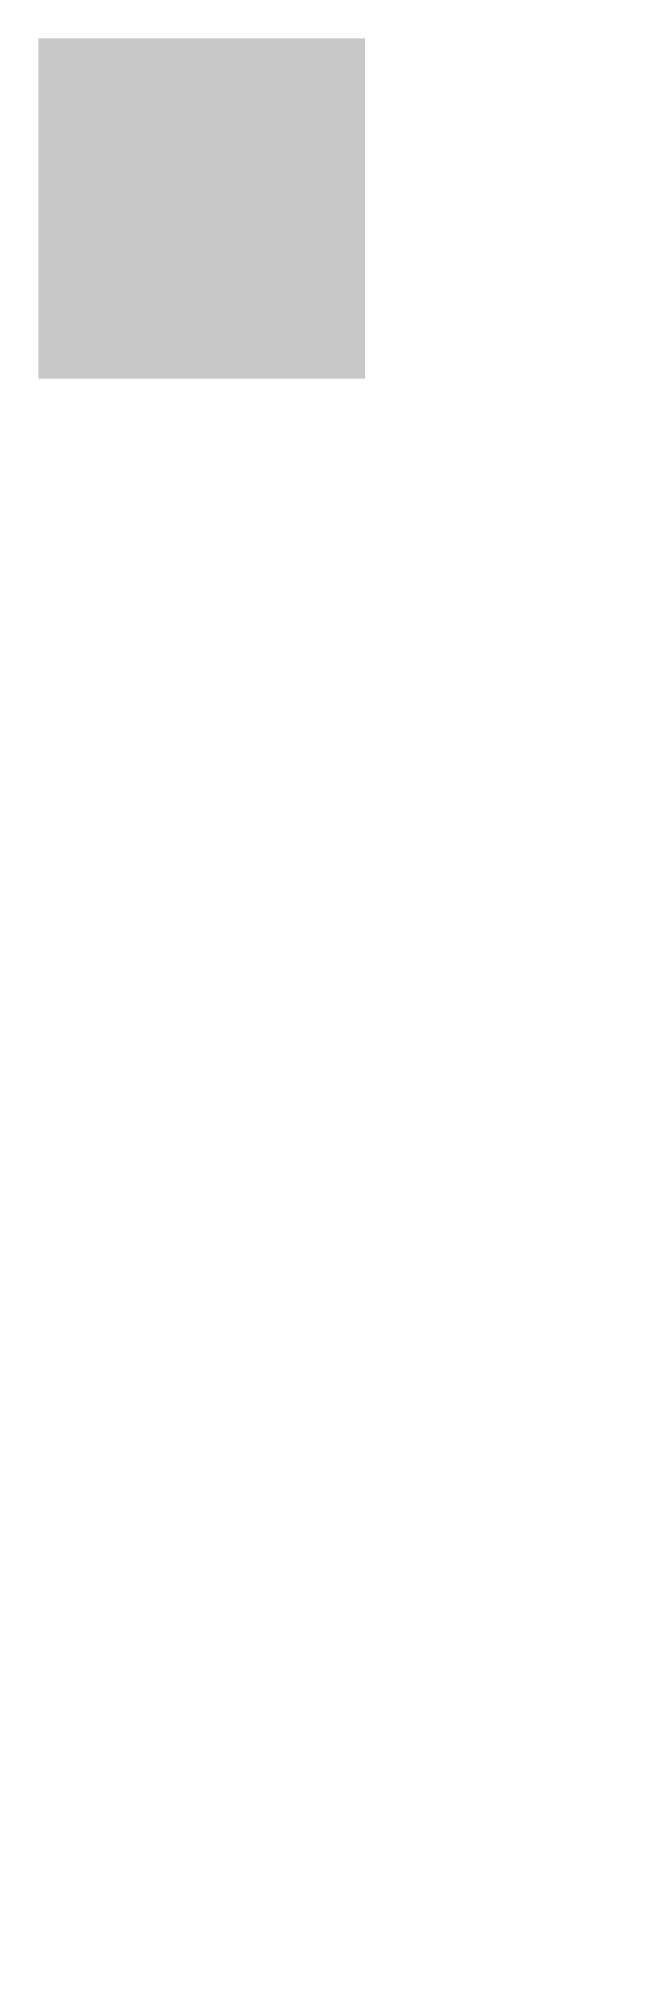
# Model space of a CAD drawing. Header units: millimetres. Extents: x 238368 to 12576735, y -3287118 to 3545602.
# Drawn here: x 6256785 to 6561661, y -2185541 to -1170711 of the extents above; entities that cross this region are included whole.
import ezdxf

# ---------------------------------------------------------------- set-up
doc = ezdxf.new("R2010")
doc.units = ezdxf.units.MM
doc.layers.add('0  ГАЗОН', color=7, linetype='Continuous', lineweight=9, true_color=0xc0deba)
doc.layers.add('тонкая', color=7, linetype='Continuous', lineweight=15)
pattern_1 = [(43.5, (6562056.08805, -1828964.10742), (0.002350757, 0.08977178812), [0.03175, -0.09525]), (133.5, (6562056.11049, -1828964.10801), (-0.08977178812, 0.002350757), [0.03175, -0.09525])]
pattern_2 = [(43.5, (6562056.08805, -2171060.665606), (0.002350757, 0.08977178812), [0.03175, -0.09525]), (133.5, (6562056.11049, -2171060.666194), (-0.08977178812, 0.002350757), [0.03175, -0.09525])]

msp = doc.modelspace()

# ---------------------------------------------------------------- hatches: boundary and pattern name
at = {"layer": '0  ГАЗОН', "lineweight": 5, "true_color": 0x75b668}
h = msp.add_hatch(dxfattribs=at)
h.set_pattern_fill('CROSS', color=83, scale=0.01, angle=43.5, style=0)
h.set_pattern_definition(pattern_1)
h.paths.add_polyline_path([(6561512, -1843416), (6561516, -1843416), (6561516, -1843445), (6561512, -1843445), (6561512, -1843437), (6561510, -1843437), (6561510, -1843436), (6561511, -1843436), (6561511, -1843436), (6561510, -1843436), (6561510, -1843433), (6561509, -1843433), (6561509, -1843427), (6561510, -1843427), (6561510, -1843424), (6561511, -1843424), (6561511, -1843423), (6561510, -1843423), (6561510, -1843422), (6561512, -1843422), (6561512, -1843416)])
h.paths.add_polyline_path([(6561526, -1843411), (6561542, -1843411), (6561542, -1843416), (6561526, -1843416)])
h.paths.add_polyline_path([(6561554, -1843411), (6561551, -1843411), (6561551, -1843410), (6561559, -1843410), (6561559, -1843409), (6561563, -1843409), (6561563, -1843411), (6561564, -1843411), (6561564, -1843416), (6561554, -1843416)])
h.paths.add_polyline_path([(6561573, -1843411), (6561574, -1843411), (6561574, -1843409), (6561576, -1843409), (6561576, -1843411), (6561584, -1843411), (6561584, -1843409), (6561591, -1843409), (6561591, -1843416), (6561573, -1843416)])
edge = h.paths.add_edge_path()
edge.add_line((6561601, -1843411), (6561602, -1843411))
edge.add_line((6561602, -1843411), (6561602, -1843411))
edge.add_line((6561602, -1843411), (6561602, -1843409))
edge.add_line((6561602, -1843409), (6561605, -1843409))
edge.add_line((6561605, -1843409), (6561605, -1843411))
edge.add_line((6561605, -1843411), (6561612, -1843411))
edge.add_line((6561612, -1843411), (6561612, -1843409))
edge.add_line((6561612, -1843409), (6561616, -1843409))
edge.add_line((6561616, -1843409), (6561616, -1843411))
edge.add_arc((6561610, -1843411), 6.03, 311.518041, 359.891582, ccw=False)
edge.add_line((6561614, -1843416), (6561601, -1843416))
edge.add_line((6561601, -1843416), (6561601, -1843411))
h.paths.add_polyline_path([(6561624, -1843385), (6561633, -1843385), (6561633, -1843393), (6561632, -1843393), (6561632, -1843394), (6561624, -1843394), (6561624, -1843385)])
h = msp.add_hatch(dxfattribs=at)
h.set_pattern_fill('CROSS', color=83, scale=0.01, angle=43.5, style=0)
h.set_pattern_definition(pattern_1)
h.paths.add_polyline_path([(6561644, -1843385), (6561661, -1843384), (6561661, -1843393), (6561660, -1843393), (6561660, -1843394), (6561645, -1843394), (6561645, -1843393), (6561644, -1843393), (6561644, -1843385)])
h = msp.add_hatch(dxfattribs=at)
h.set_pattern_fill('CROSS', color=83, scale=0.01, angle=43.5, style=0)
h.set_pattern_definition(pattern_2)
h.paths.add_polyline_path([(6561512, -2185512), (6561516, -2185512), (6561516, -2185541), (6561512, -2185541), (6561512, -2185534), (6561510, -2185534), (6561510, -2185533), (6561511, -2185533), (6561511, -2185532), (6561510, -2185532), (6561510, -2185530), (6561509, -2185530), (6561509, -2185523), (6561510, -2185523), (6561510, -2185521), (6561511, -2185521), (6561511, -2185520), (6561510, -2185520), (6561510, -2185519), (6561512, -2185519), (6561512, -2185512)])
h.paths.add_polyline_path([(6561526, -2185508), (6561542, -2185508), (6561542, -2185512), (6561526, -2185512)])
h.paths.add_polyline_path([(6561554, -2185508), (6561551, -2185508), (6561551, -2185506), (6561559, -2185506), (6561559, -2185506), (6561563, -2185506), (6561563, -2185507), (6561564, -2185507), (6561564, -2185512), (6561554, -2185512)])
h.paths.add_polyline_path([(6561573, -2185507), (6561574, -2185507), (6561574, -2185506), (6561576, -2185506), (6561576, -2185507), (6561584, -2185507), (6561584, -2185506), (6561591, -2185506), (6561591, -2185512), (6561573, -2185512)])
edge = h.paths.add_edge_path()
edge.add_line((6561601, -2185507), (6561602, -2185507))
edge.add_line((6561602, -2185507), (6561602, -2185507))
edge.add_line((6561602, -2185507), (6561602, -2185506))
edge.add_line((6561602, -2185506), (6561605, -2185506))
edge.add_line((6561605, -2185506), (6561605, -2185507))
edge.add_line((6561605, -2185507), (6561612, -2185507))
edge.add_line((6561612, -2185507), (6561612, -2185506))
edge.add_line((6561612, -2185506), (6561616, -2185506))
edge.add_line((6561616, -2185506), (6561616, -2185508))
edge.add_arc((6561610, -2185508), 6.03, 311.518041, 359.891582, ccw=False)
edge.add_line((6561614, -2185512), (6561601, -2185512))
edge.add_line((6561601, -2185512), (6561601, -2185507))
h.paths.add_polyline_path([(6561624, -2185481), (6561633, -2185481), (6561633, -2185489), (6561632, -2185489), (6561632, -2185491), (6561624, -2185491), (6561624, -2185481)])
h = msp.add_hatch(dxfattribs=at)
h.set_pattern_fill('CROSS', color=83, scale=0.01, angle=43.5, style=0)
h.set_pattern_definition(pattern_2)
h.paths.add_polyline_path([(6561644, -2185481), (6561661, -2185481), (6561661, -2185489), (6561660, -2185489), (6561660, -2185491), (6561645, -2185491), (6561645, -2185489), (6561644, -2185489), (6561644, -2185481)])
at = {"layer": 'тонкая', "ltscale": 100}
h = msp.add_hatch(dxfattribs=at)
h.set_pattern_fill('ANSI32')
h.paths.add_polyline_path([(6429855, -1170711), (6256785, -1170711), (6256785, -1350880), (6429855, -1350880)])
h.paths.add_polyline_path([(6373171, -1346351), (6373631, -1346351), (6373631, -1345809), (6373171, -1345809)], flags=24)
h.paths.add_polyline_path([(6368071, -1346344), (6368531, -1346344), (6368531, -1345804), (6368071, -1345804)], flags=24)
h.paths.add_polyline_path([(6365669, -1346353), (6366133, -1346353), (6366133, -1345801), (6365669, -1345801)], flags=24)
h.paths.add_polyline_path([(6359371, -1346345), (6359831, -1346345), (6359831, -1345803), (6359371, -1345803)], flags=24)
h.paths.add_polyline_path([(6320711, -1345981), (6321171, -1345981), (6321171, -1345440), (6320711, -1345440)], flags=24)
h.paths.add_polyline_path([(6315611, -1345975), (6316071, -1345975), (6316071, -1345435), (6315611, -1345435)], flags=24)
h.paths.add_polyline_path([(6313209, -1345983), (6313673, -1345983), (6313673, -1345432), (6313209, -1345432)], flags=24)
h.paths.add_polyline_path([(6306911, -1345975), (6307371, -1345975), (6307371, -1345433), (6306911, -1345433)], flags=24)
h.paths.add_polyline_path([(6386273, -1336140), (6387095, -1336140), (6387095, -1335867), (6386273, -1335867)], flags=24)
h.paths.add_polyline_path([(6385199, -1336140), (6386021, -1336140), (6386021, -1335867), (6385199, -1335867)], flags=24)
h.paths.add_polyline_path([(6388929, -1336140), (6389751, -1336140), (6389751, -1335867), (6388929, -1335867)], flags=24)
h.paths.add_polyline_path([(6387493, -1336140), (6388315, -1336140), (6388315, -1335867), (6387493, -1335867)], flags=24)
h.paths.add_polyline_path([(6383990, -1338309), (6384811, -1338309), (6384811, -1338037), (6383990, -1338037)], flags=24)
h.paths.add_polyline_path([(6383990, -1336771), (6384811, -1336771), (6384811, -1336499), (6383990, -1336499)], flags=24)
h.paths.add_polyline_path([(6385193, -1338811), (6386017, -1338811), (6386017, -1338532), (6385193, -1338532)], flags=24)
h.paths.add_polyline_path([(6386275, -1338811), (6387099, -1338811), (6387099, -1338532), (6386275, -1338532)], flags=24)
h.paths.add_polyline_path([(6387349, -1338811), (6388173, -1338811), (6388173, -1338532), (6387349, -1338532)], flags=24)
h.paths.add_polyline_path([(6388423, -1338811), (6389247, -1338811), (6389247, -1338532), (6388423, -1338532)], flags=24)
h.paths.add_polyline_path([(6391188, -1338811), (6392011, -1338811), (6392011, -1338532), (6391188, -1338532)], flags=24)
h.paths.add_polyline_path([(6392270, -1338811), (6393093, -1338811), (6393093, -1338532), (6392270, -1338532)], flags=24)
h.paths.add_polyline_path([(6393344, -1338811), (6394167, -1338811), (6394167, -1338532), (6393344, -1338532)], flags=24)
h.paths.add_polyline_path([(6394418, -1338811), (6395241, -1338811), (6395241, -1338532), (6394418, -1338532)], flags=24)
h.paths.add_polyline_path([(6395636, -1338309), (6396457, -1338309), (6396457, -1338037), (6395636, -1338037)], flags=24)
h.paths.add_polyline_path([(6395636, -1336771), (6396457, -1336771), (6396457, -1336499), (6395636, -1336499)], flags=24)
h.paths.add_polyline_path([(6394431, -1336140), (6395253, -1336140), (6395253, -1335867), (6394431, -1335867)], flags=24)
h.paths.add_polyline_path([(6393357, -1336140), (6394179, -1336140), (6394179, -1335867), (6393357, -1335867)], flags=24)
h.paths.add_polyline_path([(6392102, -1336140), (6392924, -1336140), (6392924, -1335867), (6392102, -1335867)], flags=24)
h.paths.add_polyline_path([(6390666, -1336140), (6391488, -1336140), (6391488, -1335867), (6390666, -1335867)], flags=24)
h.paths.add_polyline_path([(6395738, -1337991), (6396313, -1337991), (6396313, -1337807), (6395738, -1337807)], flags=24)
h.paths.add_polyline_path([(6395767, -1336465), (6396342, -1336465), (6396342, -1336282), (6395767, -1336282)], flags=24)
h.paths.add_polyline_path([(6389022, -1335839), (6389690, -1335839), (6389690, -1335655), (6389022, -1335655)], flags=24)
h.paths.add_polyline_path([(6387578, -1335839), (6388247, -1335839), (6388247, -1335655), (6387578, -1335655)], flags=24)
h.paths.add_polyline_path([(6385273, -1335833), (6385942, -1335833), (6385942, -1335649), (6385273, -1335649)], flags=24)
h.paths.add_polyline_path([(6386347, -1335833), (6387016, -1335833), (6387016, -1335649), (6386347, -1335649)], flags=24)
h.paths.add_polyline_path([(6384068, -1337990), (6384737, -1337990), (6384737, -1337806), (6384068, -1337806)], flags=24)
h.paths.add_polyline_path([(6384068, -1336466), (6384737, -1336466), (6384737, -1336282), (6384068, -1336282)], flags=24)
h.paths.add_polyline_path([(6385276, -1338504), (6385944, -1338504), (6385944, -1338320), (6385276, -1338320)], flags=24)
h.paths.add_polyline_path([(6386350, -1338504), (6387018, -1338504), (6387018, -1338320), (6386350, -1338320)], flags=24)
h.paths.add_polyline_path([(6387424, -1338504), (6388092, -1338504), (6388092, -1338320), (6387424, -1338320)], flags=24)
h.paths.add_polyline_path([(6388505, -1338504), (6389174, -1338504), (6389174, -1338320), (6388505, -1338320)], flags=24)
h.paths.add_polyline_path([(6392402, -1338504), (6392977, -1338504), (6392977, -1338320), (6392402, -1338320)], flags=24)
h.paths.add_polyline_path([(6391273, -1338504), (6391941, -1338504), (6391941, -1338320), (6391273, -1338320)], flags=24)
h.paths.add_polyline_path([(6394550, -1338504), (6395125, -1338504), (6395125, -1338321), (6394550, -1338321)], flags=24)
h.paths.add_polyline_path([(6393476, -1338504), (6394052, -1338504), (6394052, -1338320), (6393476, -1338320)], flags=24)
h.paths.add_polyline_path([(6394516, -1335838), (6395091, -1335838), (6395091, -1335656), (6394516, -1335656)], flags=24)
h.paths.add_polyline_path([(6393481, -1335839), (6394057, -1335839), (6394057, -1335655), (6393481, -1335655)], flags=24)
h.paths.add_polyline_path([(6392187, -1335839), (6392763, -1335839), (6392763, -1335655), (6392187, -1335655)], flags=24)
h.paths.add_polyline_path([(6390803, -1335839), (6391378, -1335839), (6391378, -1335655), (6390803, -1335655)], flags=24)
h.paths.add_polyline_path([(6388159, -1335006), (6392088, -1335006), (6392088, -1334363), (6388159, -1334363)], flags=24)
h.paths.add_polyline_path([(6382544, -1319913), (6383143, -1319913), (6383143, -1319373), (6382544, -1319373)], flags=24)
h.paths.add_polyline_path([(6382544, -1344119), (6383061, -1344119), (6383061, -1343579), (6382544, -1343579)], flags=24)
h.paths.add_polyline_path([(6382544, -1340724), (6383054, -1340724), (6383054, -1340184), (6382544, -1340184)], flags=24)
h.paths.add_polyline_path([(6382544, -1326213), (6383086, -1326213), (6383086, -1325673), (6382544, -1325673)], flags=24)
h.paths.add_polyline_path([(6382544, -1323353), (6383017, -1323353), (6383017, -1322813), (6382544, -1322813)], flags=24)
h.paths.add_polyline_path([(6382544, -1313233), (6383060, -1313233), (6383060, -1312693), (6382544, -1312693)], flags=24)
h.paths.add_polyline_path([(6382541, -1312398), (6383091, -1312398), (6383091, -1311840), (6382541, -1311840)], flags=24)
h.paths.add_polyline_path([(6354629, -1319735), (6355172, -1319735), (6355172, -1319195), (6354629, -1319195)], flags=24)
h.paths.add_polyline_path([(6354614, -1315525), (6355156, -1315525), (6355156, -1314985), (6354614, -1314985)], flags=24)
h.paths.add_polyline_path([(6354631, -1323063), (6355144, -1323063), (6355144, -1322514), (6354631, -1322514)], flags=24)
h.paths.add_polyline_path([(6354584, -1326375), (6355228, -1326375), (6355228, -1325835), (6354584, -1325835)], flags=24)
h.paths.add_polyline_path([(6354622, -1330585), (6355137, -1330585), (6355137, -1330045), (6354622, -1330045)], flags=24)
h.paths.add_polyline_path([(6354611, -1333690), (6355173, -1333690), (6355173, -1333024), (6354611, -1333024)], flags=24)
h.paths.add_polyline_path([(6354654, -1337755), (6355107, -1337755), (6355107, -1337215), (6354654, -1337215)], flags=24)
h.paths.add_polyline_path([(6354654, -1340155), (6355170, -1340155), (6355170, -1339615), (6354654, -1339615)], flags=24)
h.paths.add_polyline_path([(6379572, -1308402), (6380030, -1308402), (6380030, -1307869), (6379572, -1307869)], flags=24)
h.paths.add_polyline_path([(6354654, -1344111), (6355171, -1344111), (6355171, -1343571), (6354654, -1343571)], flags=24)
h.paths.add_polyline_path([(6374369, -1308411), (6374833, -1308411), (6374833, -1307859), (6374369, -1307859)], flags=24)
h.paths.add_polyline_path([(6368071, -1308403), (6368531, -1308403), (6368531, -1307863), (6368071, -1307863)], flags=24)
h.paths.add_polyline_path([(6365669, -1308411), (6366133, -1308411), (6366133, -1307859), (6365669, -1307859)], flags=24)
h.paths.add_polyline_path([(6358471, -1308403), (6358931, -1308403), (6358931, -1307861), (6358471, -1307861)], flags=24)
h.paths.add_polyline_path([(6354628, -1312513), (6355177, -1312513), (6355177, -1311954), (6354628, -1311954)], flags=24)
h.paths.add_polyline_path([(6330084, -1319544), (6330683, -1319544), (6330683, -1319004), (6330084, -1319004)], flags=24)
h.paths.add_polyline_path([(6330084, -1343749), (6330601, -1343749), (6330601, -1343209), (6330084, -1343209)], flags=24)
h.paths.add_polyline_path([(6330084, -1340355), (6330594, -1340355), (6330594, -1339815), (6330084, -1339815)], flags=24)
h.paths.add_polyline_path([(6330084, -1325844), (6330626, -1325844), (6330626, -1325304), (6330084, -1325304)], flags=24)
h.paths.add_polyline_path([(6330084, -1322984), (6330557, -1322984), (6330557, -1322443), (6330084, -1322443)], flags=24)
h.paths.add_polyline_path([(6330084, -1312864), (6330600, -1312864), (6330600, -1312324), (6330084, -1312324)], flags=24)
h.paths.add_polyline_path([(6330081, -1312029), (6330631, -1312029), (6330631, -1311470), (6330081, -1311470)], flags=24)
h.paths.add_polyline_path([(6302169, -1319366), (6302712, -1319366), (6302712, -1318826), (6302169, -1318826)], flags=24)
h.paths.add_polyline_path([(6302155, -1315156), (6302696, -1315156), (6302696, -1314616), (6302155, -1314616)], flags=24)
h.paths.add_polyline_path([(6302171, -1322693), (6302684, -1322693), (6302684, -1322144), (6302171, -1322144)], flags=24)
h.paths.add_polyline_path([(6302124, -1326006), (6302768, -1326006), (6302768, -1325465), (6302124, -1325465)], flags=24)
h.paths.add_polyline_path([(6302162, -1330216), (6302677, -1330216), (6302677, -1329676), (6302162, -1329676)], flags=24)
h.paths.add_polyline_path([(6302151, -1333321), (6302713, -1333321), (6302713, -1332655), (6302151, -1332655)], flags=24)
h.paths.add_polyline_path([(6302195, -1337386), (6302647, -1337386), (6302647, -1336846), (6302195, -1336846)], flags=24)
h.paths.add_polyline_path([(6302195, -1339786), (6302710, -1339786), (6302710, -1339246), (6302195, -1339246)], flags=24)
h.paths.add_polyline_path([(6390087, -1200147), (6390827, -1200147), (6390827, -1199605), (6390087, -1199605)], flags=24)
h.paths.add_polyline_path([(6382665, -1200136), (6383128, -1200136), (6383128, -1199585), (6382665, -1199585)], flags=24)
h.paths.add_polyline_path([(6369594, -1200136), (6370057, -1200136), (6370057, -1199585), (6369594, -1199585)], flags=24)
h.paths.add_polyline_path([(6361999, -1200128), (6362460, -1200128), (6362460, -1199586), (6361999, -1199586)], flags=24)
h.paths.add_polyline_path([(6379287, -1200127), (6379744, -1200127), (6379744, -1199594), (6379287, -1199594)], flags=24)
h.paths.add_polyline_path([(6372985, -1200134), (6373446, -1200134), (6373446, -1199593), (6372985, -1199593)], flags=24)
h.paths.add_polyline_path([(6390070, -1222537), (6390810, -1222537), (6390810, -1221995), (6390070, -1221995)], flags=24)
h.paths.add_polyline_path([(6386298, -1222545), (6387042, -1222545), (6387042, -1221993), (6386298, -1221993)], flags=24)
h.paths.add_polyline_path([(6379788, -1222545), (6380251, -1222545), (6380251, -1221993), (6379788, -1221993)], flags=24)
h.paths.add_polyline_path([(6376098, -1222545), (6376561, -1222545), (6376561, -1221993), (6376098, -1221993)], flags=24)
h.paths.add_polyline_path([(6372410, -1222537), (6372869, -1222537), (6372869, -1221997), (6372410, -1221997)], flags=24)
h.paths.add_polyline_path([(6365769, -1222537), (6366230, -1222537), (6366230, -1221995), (6365769, -1221995)], flags=24)
h.paths.add_polyline_path([(6361999, -1222537), (6362460, -1222537), (6362460, -1221995), (6361999, -1221995)], flags=24)
h.paths.add_polyline_path([(6330205, -1197703), (6330668, -1197703), (6330668, -1197152), (6330205, -1197152)], flags=24)
h.paths.add_polyline_path([(6317134, -1197703), (6317597, -1197703), (6317597, -1197152), (6317134, -1197152)], flags=24)
h.paths.add_polyline_path([(6309539, -1197695), (6310000, -1197695), (6310000, -1197153), (6309539, -1197153)], flags=24)
h.paths.add_polyline_path([(6326827, -1197694), (6327284, -1197694), (6327284, -1197161), (6326827, -1197161)], flags=24)
h.paths.add_polyline_path([(6320525, -1197701), (6320986, -1197701), (6320986, -1197160), (6320525, -1197160)], flags=24)
h.paths.add_polyline_path([(6333398, -1275985), (6333861, -1275985), (6333861, -1275434), (6333398, -1275434)], flags=24)
h.paths.add_polyline_path([(6312439, -1275977), (6312900, -1275977), (6312900, -1275435), (6312439, -1275435)], flags=24)
h.paths.add_polyline_path([(6326068, -1275985), (6326531, -1275985), (6326531, -1275434), (6326068, -1275434)], flags=24)
h.paths.add_polyline_path([(6319770, -1275977), (6320229, -1275977), (6320229, -1275437), (6319770, -1275437)], flags=24)
h.paths.add_polyline_path([(6337179, -1285726), (6337632, -1285726), (6337632, -1285186), (6337179, -1285186)], flags=24)
h.paths.add_polyline_path([(6337179, -1288126), (6337695, -1288126), (6337695, -1287586), (6337179, -1287586)], flags=24)
h.paths.add_polyline_path([(6337158, -1279531), (6337721, -1279531), (6337721, -1278865), (6337158, -1278865)], flags=24)
h.paths.add_polyline_path([(6337179, -1295326), (6337695, -1295326), (6337695, -1294786), (6337179, -1294786)], flags=24)
h.paths.add_polyline_path([(6337179, -1294126), (6337689, -1294126), (6337689, -1293586), (6337179, -1293586)], flags=24)
h.paths.add_polyline_path([(6326554, -1299142), (6327014, -1299142), (6327014, -1298600), (6326554, -1298600)], flags=24)
h.paths.add_polyline_path([(6330112, -1299143), (6330575, -1299143), (6330575, -1298592), (6330112, -1298592)], flags=24)
h.paths.add_polyline_path([(6333357, -1299134), (6333814, -1299134), (6333814, -1298601), (6333357, -1298601)], flags=24)
h.paths.add_polyline_path([(6319212, -1299144), (6319675, -1299144), (6319675, -1298592), (6319212, -1298592)], flags=24)
h.paths.add_polyline_path([(6322884, -1299135), (6323343, -1299135), (6323343, -1298595), (6322884, -1298595)], flags=24)
h.paths.add_polyline_path([(6315653, -1299136), (6316114, -1299136), (6316114, -1298594), (6315653, -1298594)], flags=24)
h.paths.add_polyline_path([(6308735, -1279531), (6309297, -1279531), (6309297, -1278865), (6308735, -1278865)], flags=24)
h.paths.add_polyline_path([(6308756, -1285726), (6309208, -1285726), (6309208, -1285186), (6308756, -1285186)], flags=24)
h.paths.add_polyline_path([(6308756, -1288126), (6309271, -1288126), (6309271, -1287586), (6308756, -1287586)], flags=24)
h.paths.add_polyline_path([(6308755, -1295326), (6309272, -1295326), (6309272, -1294786), (6308755, -1294786)], flags=24)
h.paths.add_polyline_path([(6312403, -1299136), (6312864, -1299136), (6312864, -1298594), (6312403, -1298594)], flags=24)
h.paths.add_polyline_path([(6385858, -1276008), (6386321, -1276008), (6386321, -1275456), (6385858, -1275456)], flags=24)
h.paths.add_polyline_path([(6364899, -1276000), (6365360, -1276000), (6365360, -1275458), (6364899, -1275458)], flags=24)
h.paths.add_polyline_path([(6378528, -1276008), (6378991, -1276008), (6378991, -1275456), (6378528, -1275456)], flags=24)
h.paths.add_polyline_path([(6372230, -1276000), (6372689, -1276000), (6372689, -1275460), (6372230, -1275460)], flags=24)
h.paths.add_polyline_path([(6389639, -1285749), (6390092, -1285749), (6390092, -1285209), (6389639, -1285209)], flags=24)
h.paths.add_polyline_path([(6389639, -1288149), (6390155, -1288149), (6390155, -1287609), (6389639, -1287609)], flags=24)
h.paths.add_polyline_path([(6389618, -1279554), (6390181, -1279554), (6390181, -1278888), (6389618, -1278888)], flags=24)
h.paths.add_polyline_path([(6389639, -1295349), (6390155, -1295349), (6390155, -1294809), (6389639, -1294809)], flags=24)
h.paths.add_polyline_path([(6389639, -1294149), (6390149, -1294149), (6390149, -1293609), (6389639, -1293609)], flags=24)
h.paths.add_polyline_path([(6379014, -1299164), (6379474, -1299164), (6379474, -1298622), (6379014, -1298622)], flags=24)
h.paths.add_polyline_path([(6382572, -1299166), (6383035, -1299166), (6383035, -1298614), (6382572, -1298614)], flags=24)
h.paths.add_polyline_path([(6385817, -1299157), (6386274, -1299157), (6386274, -1298624), (6385817, -1298624)], flags=24)
h.paths.add_polyline_path([(6371672, -1299166), (6372135, -1299166), (6372135, -1298614), (6371672, -1298614)], flags=24)
h.paths.add_polyline_path([(6375344, -1299158), (6375803, -1299158), (6375803, -1298618), (6375344, -1298618)], flags=24)
h.paths.add_polyline_path([(6368113, -1299158), (6368574, -1299158), (6368574, -1298616), (6368113, -1298616)], flags=24)
h.paths.add_polyline_path([(6361195, -1279554), (6361757, -1279554), (6361757, -1278888), (6361195, -1278888)], flags=24)
h.paths.add_polyline_path([(6361216, -1285749), (6361668, -1285749), (6361668, -1285209), (6361216, -1285209)], flags=24)
h.paths.add_polyline_path([(6361216, -1288149), (6361731, -1288149), (6361731, -1287609), (6361216, -1287609)], flags=24)
h.paths.add_polyline_path([(6361215, -1295349), (6361732, -1295349), (6361732, -1294809), (6361215, -1294809)], flags=24)
h.paths.add_polyline_path([(6364863, -1299158), (6365324, -1299158), (6365324, -1298616), (6364863, -1298616)], flags=24)
h.paths.add_polyline_path([(6385858, -1237665), (6386321, -1237665), (6386321, -1237113), (6385858, -1237113)], flags=24)
h.paths.add_polyline_path([(6364899, -1237657), (6365360, -1237657), (6365360, -1237115), (6364899, -1237115)], flags=24)
h.paths.add_polyline_path([(6378528, -1237665), (6378991, -1237665), (6378991, -1237113), (6378528, -1237113)], flags=24)
h.paths.add_polyline_path([(6372230, -1237657), (6372689, -1237657), (6372689, -1237117), (6372230, -1237117)], flags=24)
h.paths.add_polyline_path([(6333398, -1236310), (6333861, -1236310), (6333861, -1235758), (6333398, -1235758)], flags=24)
h.paths.add_polyline_path([(6312439, -1236302), (6312900, -1236302), (6312900, -1235760), (6312439, -1235760)], flags=24)
h.paths.add_polyline_path([(6326068, -1236310), (6326531, -1236310), (6326531, -1235758), (6326068, -1235758)], flags=24)
h.paths.add_polyline_path([(6319770, -1236302), (6320229, -1236302), (6320229, -1235762), (6319770, -1235762)], flags=24)
h.paths.add_polyline_path([(6337179, -1246051), (6337632, -1246051), (6337632, -1245511), (6337179, -1245511)], flags=24)
h.paths.add_polyline_path([(6337179, -1248451), (6337695, -1248451), (6337695, -1247911), (6337179, -1247911)], flags=24)
h.paths.add_polyline_path([(6337158, -1239856), (6337721, -1239856), (6337721, -1239190), (6337158, -1239190)], flags=24)
h.paths.add_polyline_path([(6337179, -1255651), (6337695, -1255651), (6337695, -1255111), (6337179, -1255111)], flags=24)
h.paths.add_polyline_path([(6337179, -1254451), (6337689, -1254451), (6337689, -1253911), (6337179, -1253911)], flags=24)
h.paths.add_polyline_path([(6326555, -1261251), (6327012, -1261251), (6327012, -1260718), (6326555, -1260718)], flags=24)
h.paths.add_polyline_path([(6330112, -1261260), (6330575, -1261260), (6330575, -1260709), (6330112, -1260709)], flags=24)
h.paths.add_polyline_path([(6333354, -1261260), (6333817, -1261260), (6333817, -1260709), (6333354, -1260709)], flags=24)
h.paths.add_polyline_path([(6319212, -1261260), (6319675, -1261260), (6319675, -1260709), (6319212, -1260709)], flags=24)
h.paths.add_polyline_path([(6322883, -1261258), (6323344, -1261258), (6323344, -1260717), (6322883, -1260717)], flags=24)
h.paths.add_polyline_path([(6315653, -1261252), (6316114, -1261252), (6316114, -1260710), (6315653, -1260710)], flags=24)
h.paths.add_polyline_path([(6308735, -1239856), (6309297, -1239856), (6309297, -1239190), (6308735, -1239190)], flags=24)
h.paths.add_polyline_path([(6308756, -1246051), (6309208, -1246051), (6309208, -1245511), (6308756, -1245511)], flags=24)
h.paths.add_polyline_path([(6308756, -1248451), (6309271, -1248451), (6309271, -1247911), (6308756, -1247911)], flags=24)
h.paths.add_polyline_path([(6308755, -1255651), (6309272, -1255651), (6309272, -1255111), (6308755, -1255111)], flags=24)
h.paths.add_polyline_path([(6312403, -1261252), (6312864, -1261252), (6312864, -1260710), (6312403, -1260710)], flags=24)
h.paths.add_polyline_path([(6389639, -1247406), (6390092, -1247406), (6390092, -1246866), (6389639, -1246866)], flags=24)
h.paths.add_polyline_path([(6389639, -1249806), (6390155, -1249806), (6390155, -1249266), (6389639, -1249266)], flags=24)
h.paths.add_polyline_path([(6389618, -1241211), (6390181, -1241211), (6390181, -1240545), (6389618, -1240545)], flags=24)
h.paths.add_polyline_path([(6389639, -1257006), (6390155, -1257006), (6390155, -1256466), (6389639, -1256466)], flags=24)
h.paths.add_polyline_path([(6389639, -1255806), (6390149, -1255806), (6390149, -1255266), (6389639, -1255266)], flags=24)
h.paths.add_polyline_path([(6393488, -1218856), (6394005, -1218856), (6394005, -1218316), (6393488, -1218316)], flags=24)
h.paths.add_polyline_path([(6393489, -1202956), (6394004, -1202956), (6394004, -1202416), (6393489, -1202416)], flags=24)
h.paths.add_polyline_path([(6393468, -1204261), (6394031, -1204261), (6394031, -1203595), (6393468, -1203595)], flags=24)
h.paths.add_polyline_path([(6393489, -1209256), (6393941, -1209256), (6393941, -1208716), (6393489, -1208716)], flags=24)
h.paths.add_polyline_path([(6393489, -1211656), (6394004, -1211656), (6394004, -1211116), (6393489, -1211116)], flags=24)
h.paths.add_polyline_path([(6393489, -1217656), (6393999, -1217656), (6393999, -1217116), (6393489, -1217116)], flags=24)
h.paths.add_polyline_path([(6358493, -1202956), (6359009, -1202956), (6359009, -1202416), (6358493, -1202416)], flags=24)
h.paths.add_polyline_path([(6358493, -1209256), (6358946, -1209256), (6358946, -1208716), (6358493, -1208716)], flags=24)
h.paths.add_polyline_path([(6358493, -1211656), (6359009, -1211656), (6359009, -1211116), (6358493, -1211116)], flags=24)
h.paths.add_polyline_path([(6358519, -1218856), (6359036, -1218856), (6359036, -1218316), (6358519, -1218316)], flags=24)
h.paths.add_polyline_path([(6371679, -1208730), (6372230, -1208730), (6372230, -1208130), (6371679, -1208130)], flags=24)
h.paths.add_polyline_path([(6341028, -1217669), (6341545, -1217669), (6341545, -1217129), (6341028, -1217129)], flags=24)
h.paths.add_polyline_path([(6341029, -1201769), (6341544, -1201769), (6341544, -1201229), (6341029, -1201229)], flags=24)
h.paths.add_polyline_path([(6341008, -1203074), (6341571, -1203074), (6341571, -1202408), (6341008, -1202408)], flags=24)
h.paths.add_polyline_path([(6341029, -1208069), (6341481, -1208069), (6341481, -1207529), (6341029, -1207529)], flags=24)
h.paths.add_polyline_path([(6341029, -1210469), (6341544, -1210469), (6341544, -1209929), (6341029, -1209929)], flags=24)
h.paths.add_polyline_path([(6341029, -1216469), (6341539, -1216469), (6341539, -1215929), (6341029, -1215929)], flags=24)
h.paths.add_polyline_path([(6405952, -1216467), (6407078, -1216467), (6407078, -1216092), (6405952, -1216092)], flags=24)
h.paths.add_polyline_path([(6415807, -1194724), (6417064, -1194724), (6417064, -1194344), (6415807, -1194344)], flags=24)
h.paths.add_polyline_path([(6416669, -1216447), (6417613, -1216447), (6417613, -1216072), (6416669, -1216072)], flags=24)
h.paths.add_polyline_path([(6403523, -1216691), (6405475, -1216691), (6405475, -1216204), (6403523, -1216204)], flags=24)
h.paths.add_polyline_path([(6416480, -1201752), (6417763, -1201752), (6417763, -1201372), (6416480, -1201372)], flags=24)
h.paths.add_polyline_path([(6416518, -1205047), (6417747, -1205047), (6417747, -1204672), (6416518, -1204672)], flags=24)
h.paths.add_polyline_path([(6416631, -1208347), (6417705, -1208347), (6417705, -1207972), (6416631, -1207972)], flags=24)
h.paths.add_polyline_path([(6416560, -1211647), (6417712, -1211647), (6417712, -1211272), (6416560, -1211272)], flags=24)
h.paths.add_polyline_path([(6419434, -1200950), (6421569, -1200950), (6421569, -1200350), (6419434, -1200350)], flags=24)
h.paths.add_polyline_path([(6419434, -1204200), (6421569, -1204200), (6421569, -1203600), (6419434, -1203600)], flags=24)
h.paths.add_polyline_path([(6419434, -1207548), (6421569, -1207548), (6421569, -1206948), (6419434, -1206948)], flags=24)
h.paths.add_polyline_path([(6419434, -1210733), (6421569, -1210733), (6421569, -1210133), (6419434, -1210133)], flags=24)
h.paths.add_polyline_path([(6416965, -1200933), (6417928, -1200933), (6417928, -1200333), (6416965, -1200333)], flags=24)
h.paths.add_polyline_path([(6416946, -1204207), (6417934, -1204207), (6417934, -1203607), (6416946, -1203607)], flags=24)
h.paths.add_polyline_path([(6416965, -1207545), (6417928, -1207545), (6417928, -1206945), (6416965, -1206945)], flags=24)
h.paths.add_polyline_path([(6416875, -1214778), (6417786, -1214778), (6417786, -1214178), (6416875, -1214178)], flags=24)
h.paths.add_polyline_path([(6416965, -1210756), (6417928, -1210756), (6417928, -1210156), (6416965, -1210156)], flags=24)
h.paths.add_polyline_path([(6415807, -1233051), (6417064, -1233051), (6417064, -1232671), (6415807, -1232671)], flags=24)
h.paths.add_polyline_path([(6416669, -1254775), (6417613, -1254775), (6417613, -1254400), (6416669, -1254400)], flags=24)
h.paths.add_polyline_path([(6407506, -1253694), (6407754, -1253694), (6407754, -1253510), (6407506, -1253510)], flags=24)
h.paths.add_polyline_path([(6407267, -1253844), (6407421, -1253844), (6407421, -1253660), (6407267, -1253660)], flags=24)
h.paths.add_polyline_path([(6406967, -1253994), (6407121, -1253994), (6407121, -1253810), (6406967, -1253810)], flags=24)
h.paths.add_polyline_path([(6406667, -1254141), (6406819, -1254141), (6406819, -1253964), (6406667, -1253964)], flags=24)
h.paths.add_polyline_path([(6406368, -1254294), (6406522, -1254294), (6406522, -1254110), (6406368, -1254110)], flags=24)
h.paths.add_polyline_path([(6406066, -1254444), (6406220, -1254444), (6406220, -1254263), (6406066, -1254263)], flags=24)
h.paths.add_polyline_path([(6405773, -1254592), (6405926, -1254592), (6405926, -1254412), (6405773, -1254412)], flags=24)
h.paths.add_polyline_path([(6405467, -1254744), (6405621, -1254744), (6405621, -1254560), (6405467, -1254560)], flags=24)
h.paths.add_polyline_path([(6405171, -1254892), (6405324, -1254892), (6405324, -1254711), (6405171, -1254711)], flags=24)
h.paths.add_polyline_path([(6404860, -1255042), (6405014, -1255042), (6405014, -1254861), (6404860, -1254861)], flags=24)
h.paths.add_polyline_path([(6411080, -1251122), (6411326, -1251122), (6411326, -1250941), (6411080, -1250941)], flags=24)
h.paths.add_polyline_path([(6412580, -1250372), (6412826, -1250372), (6412826, -1250191), (6412580, -1250191)], flags=24)
h.paths.add_polyline_path([(6412280, -1250522), (6412526, -1250522), (6412526, -1250341), (6412280, -1250341)], flags=24)
h.paths.add_polyline_path([(6411979, -1250674), (6412227, -1250674), (6412227, -1250490), (6411979, -1250490)], flags=24)
h.paths.add_polyline_path([(6411379, -1250974), (6411627, -1250974), (6411627, -1250790), (6411379, -1250790)], flags=24)
h.paths.add_polyline_path([(6411679, -1250824), (6411927, -1250824), (6411927, -1250640), (6411679, -1250640)], flags=24)
h.paths.add_polyline_path([(6411079, -1251274), (6411327, -1251274), (6411327, -1251090), (6411079, -1251090)], flags=24)
h.paths.add_polyline_path([(6411079, -1251424), (6411327, -1251424), (6411327, -1251240), (6411079, -1251240)], flags=24)
h.paths.add_polyline_path([(6411080, -1251572), (6411326, -1251572), (6411326, -1251391), (6411080, -1251391)], flags=24)
h.paths.add_polyline_path([(6411079, -1251724), (6411327, -1251724), (6411327, -1251540), (6411079, -1251540)], flags=24)
h.paths.add_polyline_path([(6411380, -1251872), (6411626, -1251872), (6411626, -1251691), (6411380, -1251691)], flags=24)
h.paths.add_polyline_path([(6411680, -1252022), (6411926, -1252022), (6411926, -1251841), (6411680, -1251841)], flags=24)
h.paths.add_polyline_path([(6411979, -1252174), (6412227, -1252174), (6412227, -1251990), (6411979, -1251990)], flags=24)
h.paths.add_polyline_path([(6412333, -1252324), (6412488, -1252324), (6412488, -1252140), (6412333, -1252140)], flags=24)
h.paths.add_polyline_path([(6412633, -1252474), (6412788, -1252474), (6412788, -1252290), (6412633, -1252290)], flags=24)
h.paths.add_polyline_path([(6412934, -1252621), (6413087, -1252621), (6413087, -1252444), (6412934, -1252444)], flags=24)
h.paths.add_polyline_path([(6413233, -1252774), (6413388, -1252774), (6413388, -1252590), (6413233, -1252590)], flags=24)
h.paths.add_polyline_path([(6413534, -1252924), (6413687, -1252924), (6413687, -1252743), (6413534, -1252743)], flags=24)
h.paths.add_polyline_path([(6413834, -1253072), (6413987, -1253072), (6413987, -1252892), (6413834, -1252892)], flags=24)
h.paths.add_polyline_path([(6414133, -1253224), (6414288, -1253224), (6414288, -1253040), (6414133, -1253040)], flags=24)
h.paths.add_polyline_path([(6414434, -1253372), (6414587, -1253372), (6414587, -1253191), (6414434, -1253191)], flags=24)
h.paths.add_polyline_path([(6414691, -1253522), (6414845, -1253522), (6414845, -1253341), (6414691, -1253341)], flags=24)
h.paths.add_polyline_path([(6401576, -1254888), (6403529, -1254888), (6403529, -1254401), (6401576, -1254401)], flags=24)
h.paths.add_polyline_path([(6405957, -1253295), (6407056, -1253295), (6407056, -1252920), (6405957, -1252920)], flags=24)
h.paths.add_polyline_path([(6419434, -1252424), (6421569, -1252424), (6421569, -1251824), (6419434, -1251824)], flags=24)
h.paths.add_polyline_path([(6416480, -1240079), (6417763, -1240079), (6417763, -1239699), (6416480, -1239699)], flags=24)
h.paths.add_polyline_path([(6416518, -1243375), (6417747, -1243375), (6417747, -1243000), (6416518, -1243000)], flags=24)
h.paths.add_polyline_path([(6416631, -1246675), (6417705, -1246675), (6417705, -1246300), (6416631, -1246300)], flags=24)
h.paths.add_polyline_path([(6416560, -1249975), (6417712, -1249975), (6417712, -1249600), (6416560, -1249600)], flags=24)
h.paths.add_polyline_path([(6416669, -1253275), (6417743, -1253275), (6417743, -1252900), (6416669, -1252900)], flags=24)
h.paths.add_polyline_path([(6419434, -1239277), (6421569, -1239277), (6421569, -1238677), (6419434, -1238677)], flags=24)
h.paths.add_polyline_path([(6419434, -1242527), (6421569, -1242527), (6421569, -1241927), (6419434, -1241927)], flags=24)
h.paths.add_polyline_path([(6419434, -1245875), (6421569, -1245875), (6421569, -1245275), (6419434, -1245275)], flags=24)
h.paths.add_polyline_path([(6419434, -1249060), (6421569, -1249060), (6421569, -1248460), (6419434, -1248460)], flags=24)
h.paths.add_polyline_path([(6416965, -1239260), (6417928, -1239260), (6417928, -1238660), (6416965, -1238660)], flags=24)
h.paths.add_polyline_path([(6416946, -1242534), (6417934, -1242534), (6417934, -1241934), (6416946, -1241934)], flags=24)
h.paths.add_polyline_path([(6416965, -1245872), (6417928, -1245872), (6417928, -1245272), (6416965, -1245272)], flags=24)
h.paths.add_polyline_path([(6416910, -1252410), (6417820, -1252410), (6417820, -1251810), (6416910, -1251810)], flags=24)
h.paths.add_polyline_path([(6416965, -1249083), (6417928, -1249083), (6417928, -1248483), (6416965, -1248483)], flags=24)
h.paths.add_polyline_path([(6415807, -1313044), (6417064, -1313044), (6417064, -1312665), (6415807, -1312665)], flags=24)
h.paths.add_polyline_path([(6416669, -1334768), (6417613, -1334768), (6417613, -1334393), (6416669, -1334393)], flags=24)
h.paths.add_polyline_path([(6407506, -1333688), (6407754, -1333688), (6407754, -1333504), (6407506, -1333504)], flags=24)
h.paths.add_polyline_path([(6407267, -1333838), (6407421, -1333838), (6407421, -1333654), (6407267, -1333654)], flags=24)
h.paths.add_polyline_path([(6406967, -1333988), (6407121, -1333988), (6407121, -1333804), (6406967, -1333804)], flags=24)
h.paths.add_polyline_path([(6406667, -1334135), (6406819, -1334135), (6406819, -1333957), (6406667, -1333957)], flags=24)
h.paths.add_polyline_path([(6406368, -1334288), (6406522, -1334288), (6406522, -1334104), (6406368, -1334104)], flags=24)
h.paths.add_polyline_path([(6406066, -1334438), (6406220, -1334438), (6406220, -1334257), (6406066, -1334257)], flags=24)
h.paths.add_polyline_path([(6405773, -1334585), (6405926, -1334585), (6405926, -1334405), (6405773, -1334405)], flags=24)
h.paths.add_polyline_path([(6405467, -1334738), (6405621, -1334738), (6405621, -1334554), (6405467, -1334554)], flags=24)
h.paths.add_polyline_path([(6405171, -1334886), (6405324, -1334886), (6405324, -1334705), (6405171, -1334705)], flags=24)
h.paths.add_polyline_path([(6404860, -1335036), (6405014, -1335036), (6405014, -1334855), (6404860, -1334855)], flags=24)
h.paths.add_polyline_path([(6411080, -1331116), (6411326, -1331116), (6411326, -1330935), (6411080, -1330935)], flags=24)
h.paths.add_polyline_path([(6412580, -1330366), (6412826, -1330366), (6412826, -1330185), (6412580, -1330185)], flags=24)
h.paths.add_polyline_path([(6412280, -1330516), (6412526, -1330516), (6412526, -1330335), (6412280, -1330335)], flags=24)
h.paths.add_polyline_path([(6411979, -1330668), (6412227, -1330668), (6412227, -1330484), (6411979, -1330484)], flags=24)
h.paths.add_polyline_path([(6411379, -1330968), (6411627, -1330968), (6411627, -1330784), (6411379, -1330784)], flags=24)
h.paths.add_polyline_path([(6411679, -1330818), (6411927, -1330818), (6411927, -1330634), (6411679, -1330634)], flags=24)
h.paths.add_polyline_path([(6411079, -1331268), (6411327, -1331268), (6411327, -1331084), (6411079, -1331084)], flags=24)
h.paths.add_polyline_path([(6411079, -1331418), (6411327, -1331418), (6411327, -1331234), (6411079, -1331234)], flags=24)
h.paths.add_polyline_path([(6411080, -1331566), (6411326, -1331566), (6411326, -1331385), (6411080, -1331385)], flags=24)
h.paths.add_polyline_path([(6411079, -1331718), (6411327, -1331718), (6411327, -1331534), (6411079, -1331534)], flags=24)
h.paths.add_polyline_path([(6411380, -1331866), (6411626, -1331866), (6411626, -1331685), (6411380, -1331685)], flags=24)
h.paths.add_polyline_path([(6411680, -1332016), (6411926, -1332016), (6411926, -1331835), (6411680, -1331835)], flags=24)
h.paths.add_polyline_path([(6411979, -1332168), (6412227, -1332168), (6412227, -1331984), (6411979, -1331984)], flags=24)
h.paths.add_polyline_path([(6412333, -1332318), (6412488, -1332318), (6412488, -1332134), (6412333, -1332134)], flags=24)
h.paths.add_polyline_path([(6412633, -1332468), (6412788, -1332468), (6412788, -1332284), (6412633, -1332284)], flags=24)
h.paths.add_polyline_path([(6412934, -1332615), (6413087, -1332615), (6413087, -1332437), (6412934, -1332437)], flags=24)
h.paths.add_polyline_path([(6413233, -1332768), (6413388, -1332768), (6413388, -1332584), (6413233, -1332584)], flags=24)
h.paths.add_polyline_path([(6413534, -1332918), (6413687, -1332918), (6413687, -1332737), (6413534, -1332737)], flags=24)
h.paths.add_polyline_path([(6413834, -1333065), (6413987, -1333065), (6413987, -1332885), (6413834, -1332885)], flags=24)
h.paths.add_polyline_path([(6414133, -1333218), (6414288, -1333218), (6414288, -1333034), (6414133, -1333034)], flags=24)
h.paths.add_polyline_path([(6414434, -1333366), (6414587, -1333366), (6414587, -1333185), (6414434, -1333185)], flags=24)
h.paths.add_polyline_path([(6414691, -1333516), (6414845, -1333516), (6414845, -1333335), (6414691, -1333335)], flags=24)
h.paths.add_polyline_path([(6401576, -1334882), (6403529, -1334882), (6403529, -1334395), (6401576, -1334395)], flags=24)
h.paths.add_polyline_path([(6405957, -1333288), (6407056, -1333288), (6407056, -1332913), (6405957, -1332913)], flags=24)
h.paths.add_polyline_path([(6419434, -1332418), (6421569, -1332418), (6421569, -1331818), (6419434, -1331818)], flags=24)
h.paths.add_polyline_path([(6416480, -1320072), (6417763, -1320072), (6417763, -1319693), (6416480, -1319693)], flags=24)
h.paths.add_polyline_path([(6416518, -1323368), (6417747, -1323368), (6417747, -1322993), (6416518, -1322993)], flags=24)
h.paths.add_polyline_path([(6416631, -1326668), (6417705, -1326668), (6417705, -1326293), (6416631, -1326293)], flags=24)
h.paths.add_polyline_path([(6416560, -1329968), (6417712, -1329968), (6417712, -1329593), (6416560, -1329593)], flags=24)
h.paths.add_polyline_path([(6416669, -1333268), (6417743, -1333268), (6417743, -1332893), (6416669, -1332893)], flags=24)
h.paths.add_polyline_path([(6419434, -1319271), (6421569, -1319271), (6421569, -1318671), (6419434, -1318671)], flags=24)
h.paths.add_polyline_path([(6419434, -1322521), (6421569, -1322521), (6421569, -1321921), (6419434, -1321921)], flags=24)
h.paths.add_polyline_path([(6419434, -1325869), (6421569, -1325869), (6421569, -1325269), (6419434, -1325269)], flags=24)
h.paths.add_polyline_path([(6419434, -1329054), (6421569, -1329054), (6421569, -1328454), (6419434, -1328454)], flags=24)
h.paths.add_polyline_path([(6416965, -1319254), (6417928, -1319254), (6417928, -1318654), (6416965, -1318654)], flags=24)
h.paths.add_polyline_path([(6416946, -1322528), (6417934, -1322528), (6417934, -1321928), (6416946, -1321928)], flags=24)
h.paths.add_polyline_path([(6416965, -1325866), (6417928, -1325866), (6417928, -1325266), (6416965, -1325266)], flags=24)
h.paths.add_polyline_path([(6416910, -1332403), (6417820, -1332403), (6417820, -1331803), (6416910, -1331803)], flags=24)
h.paths.add_polyline_path([(6416965, -1329077), (6417928, -1329077), (6417928, -1328477), (6416965, -1328477)], flags=24)
h.paths.add_polyline_path([(6327112, -1308032), (6327570, -1308032), (6327570, -1307499), (6327112, -1307499)], flags=24)
h.paths.add_polyline_path([(6320700, -1322211), (6320947, -1322211), (6320947, -1322031), (6320700, -1322031)], flags=24)
h.paths.add_polyline_path([(6320699, -1321914), (6320947, -1321914), (6320947, -1321730), (6320699, -1321730)], flags=24)
h.paths.add_polyline_path([(6320699, -1321614), (6320947, -1321614), (6320947, -1321430), (6320699, -1321430)], flags=24)
h.paths.add_polyline_path([(6320700, -1321311), (6320947, -1321311), (6320947, -1321131), (6320700, -1321131)], flags=24)
h.paths.add_polyline_path([(6320699, -1321014), (6320947, -1321014), (6320947, -1320830), (6320699, -1320830)], flags=24)
h.paths.add_polyline_path([(6320400, -1320661), (6320647, -1320661), (6320647, -1320481), (6320400, -1320481)], flags=24)
h.paths.add_polyline_path([(6320100, -1320661), (6320347, -1320661), (6320347, -1320481), (6320100, -1320481)], flags=24)
h.paths.add_polyline_path([(6319799, -1320664), (6320047, -1320664), (6320047, -1320480), (6319799, -1320480)], flags=24)
h.paths.add_polyline_path([(6319499, -1320664), (6319654, -1320664), (6319654, -1320480), (6319499, -1320480)], flags=24)
h.paths.add_polyline_path([(6319199, -1320664), (6319354, -1320664), (6319354, -1320480), (6319199, -1320480)], flags=24)
h.paths.add_polyline_path([(6318900, -1320661), (6319053, -1320661), (6319053, -1320483), (6318900, -1320483)], flags=24)
h.paths.add_polyline_path([(6318599, -1320664), (6318754, -1320664), (6318754, -1320480), (6318599, -1320480)], flags=24)
h.paths.add_polyline_path([(6318300, -1320663), (6318453, -1320663), (6318453, -1320483), (6318300, -1320483)], flags=24)
h.paths.add_polyline_path([(6318000, -1320661), (6318153, -1320661), (6318153, -1320481), (6318000, -1320481)], flags=24)
h.paths.add_polyline_path([(6317699, -1320664), (6317854, -1320664), (6317854, -1320480), (6317699, -1320480)], flags=24)
h.paths.add_polyline_path([(6317400, -1320661), (6317553, -1320661), (6317553, -1320481), (6317400, -1320481)], flags=24)
h.paths.add_polyline_path([(6316078, -1320661), (6316232, -1320661), (6316232, -1320481), (6316078, -1320481)], flags=24)
h.paths.add_polyline_path([(6322711, -1325624), (6322959, -1325624), (6322959, -1325440), (6322711, -1325440)], flags=24)
h.paths.add_polyline_path([(6322767, -1325906), (6322922, -1325906), (6322922, -1325722), (6322767, -1325722)], flags=24)
h.paths.add_polyline_path([(6322767, -1326206), (6322922, -1326206), (6322922, -1326022), (6322767, -1326022)], flags=24)
h.paths.add_polyline_path([(6322768, -1326502), (6322921, -1326502), (6322921, -1326325), (6322768, -1326325)], flags=24)
h.paths.add_polyline_path([(6322767, -1326806), (6322922, -1326806), (6322922, -1326622), (6322767, -1326622)], flags=24)
h.paths.add_polyline_path([(6322768, -1327105), (6322921, -1327105), (6322921, -1326924), (6322768, -1326924)], flags=24)
h.paths.add_polyline_path([(6322768, -1327403), (6322921, -1327403), (6322921, -1327223), (6322768, -1327223)], flags=24)
h.paths.add_polyline_path([(6322767, -1327706), (6322922, -1327706), (6322922, -1327522), (6322767, -1327522)], flags=24)
h.paths.add_polyline_path([(6322768, -1328003), (6322921, -1328003), (6322921, -1327822), (6322768, -1327822)], flags=24)
h.paths.add_polyline_path([(6322749, -1328319), (6322903, -1328319), (6322903, -1328138), (6322749, -1328138)], flags=24)
h.paths.add_polyline_path([(6322977, -1324188), (6323795, -1324188), (6323795, -1323768), (6322977, -1323768)], flags=24)
h.paths.add_polyline_path([(6316625, -1323298), (6317310, -1323298), (6317310, -1322878), (6316625, -1322878)], flags=24)
h.paths.add_polyline_path([(6321729, -1211633), (6322414, -1211633), (6322414, -1211213), (6321729, -1211213)], flags=24)
h.paths.add_polyline_path([(6321669, -1206779), (6322354, -1206779), (6322354, -1206359), (6321669, -1206359)], flags=24)
h.paths.add_polyline_path([(6321736, -1218086), (6322554, -1218086), (6322554, -1217666), (6321736, -1217666)], flags=24)
h.paths.add_polyline_path([(6320935, -1256303), (6321754, -1256303), (6321754, -1255883), (6320935, -1255883)], flags=24)
h.paths.add_polyline_path([(6320400, -1248001), (6321085, -1248001), (6321085, -1247581), (6320400, -1247581)], flags=24)
h.paths.add_polyline_path([(6321904, -1278541), (6322152, -1278541), (6322152, -1278357), (6321904, -1278357)], flags=24)
h.paths.add_polyline_path([(6322258, -1278541), (6322412, -1278541), (6322412, -1278357), (6322258, -1278357)], flags=24)
h.paths.add_polyline_path([(6322558, -1278541), (6322712, -1278541), (6322712, -1278357), (6322558, -1278357)], flags=24)
h.paths.add_polyline_path([(6322859, -1278538), (6323011, -1278538), (6323011, -1278360), (6322859, -1278360)], flags=24)
h.paths.add_polyline_path([(6323158, -1278541), (6323312, -1278541), (6323312, -1278357), (6323158, -1278357)], flags=24)
h.paths.add_polyline_path([(6323458, -1278541), (6323612, -1278541), (6323612, -1278360), (6323458, -1278360)], flags=24)
h.paths.add_polyline_path([(6323758, -1278539), (6323912, -1278539), (6323912, -1278359), (6323758, -1278359)], flags=24)
h.paths.add_polyline_path([(6324058, -1278541), (6324212, -1278541), (6324212, -1278357), (6324058, -1278357)], flags=24)
h.paths.add_polyline_path([(6324358, -1278539), (6324512, -1278539), (6324512, -1278358), (6324358, -1278358)], flags=24)
h.paths.add_polyline_path([(6324664, -1278536), (6324817, -1278536), (6324817, -1278355), (6324664, -1278355)], flags=24)
h.paths.add_polyline_path([(6320750, -1277798), (6321568, -1277798), (6321568, -1277378), (6320750, -1277378)], flags=24)
h.paths.add_polyline_path([(6322832, -1284691), (6323517, -1284691), (6323517, -1284271), (6322832, -1284271)], flags=24)
h.paths.add_polyline_path([(6323630, -1280624), (6323877, -1280624), (6323877, -1280443), (6323630, -1280443)], flags=24)
h.paths.add_polyline_path([(6323929, -1280626), (6324177, -1280626), (6324177, -1280443), (6323929, -1280443)], flags=24)
h.paths.add_polyline_path([(6324238, -1280626), (6324486, -1280626), (6324486, -1280443), (6324238, -1280443)], flags=24)
h.paths.add_polyline_path([(6324539, -1280624), (6324786, -1280624), (6324786, -1280443), (6324539, -1280443)], flags=24)
h.paths.add_polyline_path([(6324892, -1280626), (6325140, -1280626), (6325140, -1280442), (6324892, -1280442)], flags=24)
h.paths.add_polyline_path([(6324892, -1280924), (6325139, -1280924), (6325139, -1280743), (6324892, -1280743)], flags=24)
h.paths.add_polyline_path([(6324892, -1281224), (6325139, -1281224), (6325139, -1281043), (6324892, -1281043)], flags=24)
h.paths.add_polyline_path([(6324892, -1281526), (6325140, -1281526), (6325140, -1281343), (6324892, -1281343)], flags=24)
h.paths.add_polyline_path([(6324915, -1281826), (6325069, -1281826), (6325069, -1281643), (6324915, -1281643)], flags=24)
h.paths.add_polyline_path([(6324915, -1282126), (6325069, -1282126), (6325069, -1281943), (6324915, -1281943)], flags=24)
h.paths.add_polyline_path([(6324916, -1282423), (6325068, -1282423), (6325068, -1282246), (6324916, -1282246)], flags=24)
h.paths.add_polyline_path([(6324915, -1282726), (6325069, -1282726), (6325069, -1282543), (6324915, -1282543)], flags=24)
h.paths.add_polyline_path([(6324915, -1283026), (6325069, -1283026), (6325069, -1282845), (6324915, -1282845)], flags=24)
h.paths.add_polyline_path([(6324915, -1283324), (6325069, -1283324), (6325069, -1283144), (6324915, -1283144)], flags=24)
h.paths.add_polyline_path([(6324915, -1283626), (6325069, -1283626), (6325069, -1283442), (6324915, -1283442)], flags=24)
h.paths.add_polyline_path([(6324915, -1283924), (6325069, -1283924), (6325069, -1283743), (6324915, -1283743)], flags=24)
h.paths.add_polyline_path([(6324915, -1284224), (6325069, -1284224), (6325069, -1284043), (6324915, -1284043)], flags=24)
h.paths.add_polyline_path([(6391495, -1197798), (6396087, -1197798), (6396087, -1197018), (6391495, -1197018)], flags=24)
h.paths.add_polyline_path([(6390377, -1201630), (6396045, -1201630), (6396045, -1200850), (6390377, -1200850)], flags=24)
h.paths.add_polyline_path([(6388929, -1196347), (6396097, -1196347), (6396097, -1195567), (6388929, -1195567)], flags=24)
h.paths.add_polyline_path([(6387854, -1200068), (6396075, -1200068), (6396075, -1199289), (6387854, -1199289)], flags=24)
h.paths.add_polyline_path([(6389358, -1199290), (6396113, -1199290), (6396113, -1198510), (6389358, -1198510)], flags=24)
h.paths.add_polyline_path([(6390579, -1198571), (6396090, -1198571), (6396090, -1197791), (6390579, -1197791)], flags=24)
h.paths.add_polyline_path([(6389818, -1197086), (6396153, -1197086), (6396153, -1196306), (6389818, -1196306)], flags=24)
h.paths.add_polyline_path([(6387891, -1200825), (6396077, -1200825), (6396077, -1200045), (6387891, -1200045)], flags=24)
h.paths.add_polyline_path([(6320079, -1258739), (6322527, -1258739), (6322527, -1258069), (6320079, -1258069)], flags=24)
h.paths.add_polyline_path([(6391495, -1274818), (6396087, -1274818), (6396087, -1274038), (6391495, -1274038)], flags=24)
h.paths.add_polyline_path([(6339035, -1274818), (6343627, -1274818), (6343627, -1274038), (6339035, -1274038)], flags=24)
h.paths.add_polyline_path([(6391495, -1236125), (6396087, -1236125), (6396087, -1235345), (6391495, -1235345)], flags=24)
h.paths.add_polyline_path([(6339035, -1236125), (6343627, -1236125), (6343627, -1235345), (6339035, -1235345)], flags=24)
h.paths.add_polyline_path([(6390377, -1316720), (6396045, -1316720), (6396045, -1315940), (6390377, -1315940)], flags=24)
h.paths.add_polyline_path([(6337917, -1316720), (6343585, -1316720), (6343585, -1315940), (6337917, -1315940)], flags=24)
h.paths.add_polyline_path([(6390377, -1278561), (6396045, -1278561), (6396045, -1277781), (6390377, -1277781)], flags=24)
h.paths.add_polyline_path([(6337917, -1278561), (6343585, -1278561), (6343585, -1277781), (6337917, -1277781)], flags=24)
h.paths.add_polyline_path([(6390377, -1239957), (6396045, -1239957), (6396045, -1239177), (6390377, -1239177)], flags=24)
h.paths.add_polyline_path([(6337917, -1239905), (6343585, -1239905), (6343585, -1239125), (6337917, -1239125)], flags=24)
h.paths.add_polyline_path([(6336469, -1197465), (6343637, -1197465), (6343637, -1196685), (6336469, -1196685)], flags=24)
h.paths.add_polyline_path([(6388929, -1234674), (6396097, -1234674), (6396097, -1233895), (6388929, -1233895)], flags=24)
h.paths.add_polyline_path([(6387854, -1238395), (6396075, -1238395), (6396075, -1237616), (6387854, -1237616)], flags=24)
h.paths.add_polyline_path([(6389358, -1237617), (6396113, -1237617), (6396113, -1236837), (6389358, -1236837)], flags=24)
h.paths.add_polyline_path([(6390579, -1236898), (6396090, -1236898), (6396090, -1236118), (6390579, -1236118)], flags=24)
h.paths.add_polyline_path([(6389818, -1235413), (6396153, -1235413), (6396153, -1234634), (6389818, -1234634)], flags=24)
h.paths.add_polyline_path([(6387891, -1239152), (6396077, -1239152), (6396077, -1238372), (6387891, -1238372)], flags=24)
h.paths.add_polyline_path([(6388982, -1233869), (6396076, -1233869), (6396076, -1233089), (6388982, -1233089)], flags=24)
h.paths.add_polyline_path([(6336469, -1234674), (6343637, -1234674), (6343637, -1233895), (6336469, -1233895)], flags=24)
h.paths.add_polyline_path([(6388929, -1273288), (6396097, -1273288), (6396097, -1272509), (6388929, -1272509)], flags=24)
h.paths.add_polyline_path([(6387854, -1276991), (6396075, -1276991), (6396075, -1276212), (6387854, -1276212)], flags=24)
h.paths.add_polyline_path([(6389358, -1276213), (6396113, -1276213), (6396113, -1275433), (6389358, -1275433)], flags=24)
h.paths.add_polyline_path([(6390579, -1275494), (6396090, -1275494), (6396090, -1274714), (6390579, -1274714)], flags=24)
h.paths.add_polyline_path([(6389818, -1274023), (6396153, -1274023), (6396153, -1273244), (6389818, -1273244)], flags=24)
h.paths.add_polyline_path([(6387891, -1277748), (6396077, -1277748), (6396077, -1276968), (6387891, -1276968)], flags=24)
h.paths.add_polyline_path([(6389489, -1272494), (6396143, -1272494), (6396143, -1271715), (6389489, -1271715)], flags=24)
h.paths.add_polyline_path([(6336469, -1273288), (6343637, -1273288), (6343637, -1272509), (6336469, -1272509)], flags=24)
h.paths.add_polyline_path([(6388929, -1312168), (6396097, -1312168), (6396097, -1311388), (6388929, -1311388)], flags=24)
h.paths.add_polyline_path([(6390373, -1315908), (6396040, -1315908), (6396040, -1315128), (6390373, -1315128)], flags=24)
h.paths.add_polyline_path([(6389022, -1314401), (6396070, -1314401), (6396070, -1313621), (6389022, -1313621)], flags=24)
h.paths.add_polyline_path([(6390562, -1313651), (6396072, -1313651), (6396072, -1312871), (6390562, -1312871)], flags=24)
h.paths.add_polyline_path([(6389800, -1312903), (6396135, -1312903), (6396135, -1312124), (6389800, -1312124)], flags=24)
h.paths.add_polyline_path([(6389906, -1315142), (6396087, -1315142), (6396087, -1314362), (6389906, -1314362)], flags=24)
h.paths.add_polyline_path([(6389031, -1311365), (6396125, -1311365), (6396125, -1310586), (6389031, -1310586)], flags=24)
h.paths.add_polyline_path([(6361517, -1341587), (6361855, -1341587), (6361855, -1341190), (6361517, -1341190)], flags=24)
h.paths.add_polyline_path([(6336469, -1312168), (6343637, -1312168), (6343637, -1311388), (6336469, -1311388)], flags=24)
h.paths.add_polyline_path([(6321374, -1325322), (6321956, -1325322), (6321956, -1324722), (6321374, -1324722)], flags=24)
h.paths.add_polyline_path([(6319514, -1325306), (6320096, -1325306), (6320096, -1324706), (6319514, -1324706)], flags=24)
h.paths.add_polyline_path([(6393216, -1232856), (6396154, -1232856), (6396154, -1232077), (6393216, -1232077)], flags=24)
h.paths.add_polyline_path([(6392557, -1231898), (6396305, -1231898), (6396305, -1230192), (6392557, -1230192)], flags=24)
h.paths.add_polyline_path([(6370942, -1239762), (6371533, -1239762), (6371533, -1239162), (6370942, -1239162)], flags=24)
h.paths.add_polyline_path([(6370949, -1240167), (6371489, -1240167), (6371489, -1239567), (6370949, -1239567)], flags=24)
h.paths.add_polyline_path([(6381419, -1239762), (6382010, -1239762), (6382010, -1239162), (6381419, -1239162)], flags=24)
h.paths.add_polyline_path([(6381426, -1240167), (6381965, -1240167), (6381965, -1239567), (6381426, -1239567)], flags=24)
h.paths.add_polyline_path([(6369388, -1253390), (6369726, -1253390), (6369726, -1252992), (6369388, -1252992)], flags=24)
h.paths.add_polyline_path([(6369928, -1253747), (6370805, -1253747), (6370805, -1253271), (6369928, -1253271)], flags=24)
h.paths.add_polyline_path([(6369928, -1253144), (6370805, -1253144), (6370805, -1252668), (6369928, -1252668)], flags=24)
h.paths.add_polyline_path([(6366295, -1248534), (6366633, -1248534), (6366633, -1248136), (6366295, -1248136)], flags=24)
h.paths.add_polyline_path([(6366835, -1248891), (6367712, -1248891), (6367712, -1248414), (6366835, -1248414)], flags=24)
h.paths.add_polyline_path([(6366835, -1248288), (6367712, -1248288), (6367712, -1247812), (6366835, -1247812)], flags=24)
h.paths.add_polyline_path([(6379014, -1260822), (6379474, -1260822), (6379474, -1260280), (6379014, -1260280)], flags=24)
h.paths.add_polyline_path([(6382572, -1260823), (6383035, -1260823), (6383035, -1260272), (6382572, -1260272)], flags=24)
h.paths.add_polyline_path([(6385817, -1260814), (6386274, -1260814), (6386274, -1260281), (6385817, -1260281)], flags=24)
h.paths.add_polyline_path([(6371672, -1260823), (6372135, -1260823), (6372135, -1260272), (6371672, -1260272)], flags=24)
h.paths.add_polyline_path([(6368697, -1248377), (6369377, -1248377), (6369377, -1247777), (6368697, -1247777)], flags=24)
h.paths.add_polyline_path([(6366359, -1253061), (6367090, -1253061), (6367090, -1252461), (6366359, -1252461)], flags=24)
h.paths.add_polyline_path([(6366015, -1252584), (6367452, -1252584), (6367452, -1251984), (6366015, -1251984)], flags=24)
h.paths.add_polyline_path([(6365420, -1256768), (6365997, -1256768), (6365997, -1256168), (6365420, -1256168)], flags=24)
h.paths.add_polyline_path([(6365416, -1257173), (6365955, -1257173), (6365955, -1256573), (6365416, -1256573)], flags=24)
h.paths.add_polyline_path([(6370535, -1246033), (6371137, -1246033), (6371137, -1245433), (6370535, -1245433)], flags=24)
h.paths.add_polyline_path([(6372647, -1256768), (6373238, -1256768), (6373238, -1256168), (6372647, -1256168)], flags=24)
h.paths.add_polyline_path([(6372655, -1257173), (6373194, -1257173), (6373194, -1256573), (6372655, -1256573)], flags=24)
h.paths.add_polyline_path([(6370471, -1251077), (6371060, -1251077), (6371060, -1250477), (6370471, -1250477)], flags=24)
h.paths.add_polyline_path([(6369767, -1254993), (6370487, -1254993), (6370487, -1254393), (6369767, -1254393)], flags=24)
h.paths.add_polyline_path([(6369320, -1254516), (6370964, -1254516), (6370964, -1253916), (6369320, -1253916)], flags=24)
h.paths.add_polyline_path([(6373677, -1251093), (6374294, -1251093), (6374294, -1250493), (6373677, -1250493)], flags=24)
h.paths.add_polyline_path([(6369163, -1246305), (6369746, -1246305), (6369746, -1245705), (6369163, -1245705)], flags=24)
h.paths.add_polyline_path([(6366878, -1244540), (6367661, -1244540), (6367661, -1243940), (6366878, -1243940)], flags=24)
h.paths.add_polyline_path([(6366456, -1244063), (6368100, -1244063), (6368100, -1243463), (6366456, -1243463)], flags=24)
h.paths.add_polyline_path([(6369777, -1242773), (6370852, -1242773), (6370852, -1242173), (6369777, -1242173)], flags=24)
h.paths.add_polyline_path([(6369983, -1243215), (6370663, -1243215), (6370663, -1242615), (6369983, -1242615)], flags=24)
h.paths.add_polyline_path([(6383430, -1248534), (6383768, -1248534), (6383768, -1248136), (6383430, -1248136)], flags=24)
h.paths.add_polyline_path([(6383970, -1248891), (6384846, -1248891), (6384846, -1248414), (6383970, -1248414)], flags=24)
h.paths.add_polyline_path([(6383970, -1248288), (6384847, -1248288), (6384847, -1247812), (6383970, -1247812)], flags=24)
h.paths.add_polyline_path([(6381756, -1248377), (6382436, -1248377), (6382436, -1247777), (6381756, -1247777)], flags=24)
h.paths.add_polyline_path([(6384042, -1253061), (6384774, -1253061), (6384774, -1252461), (6384042, -1252461)], flags=24)
h.paths.add_polyline_path([(6383715, -1252584), (6385152, -1252584), (6385152, -1251984), (6383715, -1251984)], flags=24)
h.paths.add_polyline_path([(6385182, -1256768), (6385758, -1256768), (6385758, -1256168), (6385182, -1256168)], flags=24)
h.paths.add_polyline_path([(6385177, -1257173), (6385716, -1257173), (6385716, -1256573), (6385177, -1256573)], flags=24)
h.paths.add_polyline_path([(6380028, -1246033), (6380630, -1246033), (6380630, -1245433), (6380028, -1245433)], flags=24)
h.paths.add_polyline_path([(6377940, -1256768), (6378531, -1256768), (6378531, -1256168), (6377940, -1256168)], flags=24)
h.paths.add_polyline_path([(6377948, -1257173), (6378487, -1257173), (6378487, -1256573), (6377948, -1256573)], flags=24)
h.paths.add_polyline_path([(6375277, -1246121), (6376041, -1246121), (6376041, -1245521), (6375277, -1245521)], flags=24)
h.paths.add_polyline_path([(6375344, -1260815), (6375803, -1260815), (6375803, -1260275), (6375344, -1260275)], flags=24)
h.paths.add_polyline_path([(6368113, -1260815), (6368574, -1260815), (6368574, -1260273), (6368113, -1260273)], flags=24)
h.paths.add_polyline_path([(6380305, -1253390), (6380643, -1253390), (6380643, -1252992), (6380305, -1252992)], flags=24)
h.paths.add_polyline_path([(6380845, -1253747), (6381722, -1253747), (6381722, -1253271), (6380845, -1253271)], flags=24)
h.paths.add_polyline_path([(6380845, -1253144), (6381722, -1253144), (6381722, -1252668), (6380845, -1252668)], flags=24)
h.paths.add_polyline_path([(6380067, -1251077), (6380657, -1251077), (6380657, -1250477), (6380067, -1250477)], flags=24)
h.paths.add_polyline_path([(6380645, -1254993), (6381366, -1254993), (6381366, -1254393), (6380645, -1254393)], flags=24)
h.paths.add_polyline_path([(6380215, -1254516), (6381859, -1254516), (6381859, -1253916), (6380215, -1253916)], flags=24)
h.paths.add_polyline_path([(6377371, -1252655), (6378446, -1252655), (6378446, -1252055), (6377371, -1252055)], flags=24)
h.paths.add_polyline_path([(6377583, -1253096), (6378251, -1253096), (6378251, -1252496), (6377583, -1252496)], flags=24)
h.paths.add_polyline_path([(6376871, -1251093), (6377488, -1251093), (6377488, -1250493), (6376871, -1250493)], flags=24)
h.paths.add_polyline_path([(6381433, -1246305), (6382015, -1246305), (6382015, -1245705), (6381433, -1245705)], flags=24)
h.paths.add_polyline_path([(6383517, -1244540), (6384301, -1244540), (6384301, -1243940), (6383517, -1243940)], flags=24)
h.paths.add_polyline_path([(6383079, -1244063), (6384723, -1244063), (6384723, -1243463), (6383079, -1243463)], flags=24)
h.paths.add_polyline_path([(6380327, -1242773), (6381401, -1242773), (6381401, -1242173), (6380327, -1242173)], flags=24)
h.paths.add_polyline_path([(6380469, -1243215), (6381149, -1243215), (6381149, -1242615), (6380469, -1242615)], flags=24)
h.paths.add_polyline_path([(6375231, -1249166), (6375951, -1249166), (6375951, -1248566), (6375231, -1248566)], flags=24)
h.paths.add_polyline_path([(6361195, -1241211), (6361757, -1241211), (6361757, -1240545), (6361195, -1240545)], flags=24)
h.paths.add_polyline_path([(6361216, -1247406), (6361668, -1247406), (6361668, -1246866), (6361216, -1246866)], flags=24)
h.paths.add_polyline_path([(6361216, -1249806), (6361731, -1249806), (6361731, -1249266), (6361216, -1249266)], flags=24)
h.paths.add_polyline_path([(6361215, -1257006), (6361732, -1257006), (6361732, -1256466), (6361215, -1256466)], flags=24)
h.paths.add_polyline_path([(6364863, -1260815), (6365324, -1260815), (6365324, -1260273), (6364863, -1260273)], flags=24)
h.paths.add_polyline_path([(6358662, -1232872), (6359484, -1232872), (6359484, -1232599), (6358662, -1232599)], flags=24)
h.paths.add_polyline_path([(6357588, -1232872), (6358410, -1232872), (6358410, -1232599), (6357588, -1232599)], flags=24)
h.paths.add_polyline_path([(6361318, -1232872), (6362140, -1232872), (6362140, -1232599), (6361318, -1232599)], flags=24)
h.paths.add_polyline_path([(6359882, -1232872), (6360704, -1232872), (6360704, -1232599), (6359882, -1232599)], flags=24)
h.paths.add_polyline_path([(6356379, -1235041), (6357201, -1235041), (6357201, -1234769), (6356379, -1234769)], flags=24)
h.paths.add_polyline_path([(6356379, -1233503), (6357201, -1233503), (6357201, -1233231), (6356379, -1233231)], flags=24)
h.paths.add_polyline_path([(6357583, -1235543), (6358407, -1235543), (6358407, -1235264), (6357583, -1235264)], flags=24)
h.paths.add_polyline_path([(6358665, -1235543), (6359488, -1235543), (6359488, -1235264), (6358665, -1235264)], flags=24)
h.paths.add_polyline_path([(6359739, -1235543), (6360562, -1235543), (6360562, -1235264), (6359739, -1235264)], flags=24)
h.paths.add_polyline_path([(6360813, -1235543), (6361636, -1235543), (6361636, -1235264), (6360813, -1235264)], flags=24)
h.paths.add_polyline_path([(6363578, -1235543), (6364401, -1235543), (6364401, -1235264), (6363578, -1235264)], flags=24)
h.paths.add_polyline_path([(6364659, -1235543), (6365483, -1235543), (6365483, -1235264), (6364659, -1235264)], flags=24)
h.paths.add_polyline_path([(6365733, -1235543), (6366557, -1235543), (6366557, -1235264), (6365733, -1235264)], flags=24)
h.paths.add_polyline_path([(6366807, -1235543), (6367631, -1235543), (6367631, -1235264), (6366807, -1235264)], flags=24)
h.paths.add_polyline_path([(6368025, -1235041), (6368847, -1235041), (6368847, -1234769), (6368025, -1234769)], flags=24)
h.paths.add_polyline_path([(6368025, -1233503), (6368847, -1233503), (6368847, -1233231), (6368025, -1233231)], flags=24)
h.paths.add_polyline_path([(6366820, -1232872), (6367642, -1232872), (6367642, -1232599), (6366820, -1232599)], flags=24)
h.paths.add_polyline_path([(6365746, -1232872), (6366568, -1232872), (6366568, -1232599), (6365746, -1232599)], flags=24)
h.paths.add_polyline_path([(6364491, -1232872), (6365313, -1232872), (6365313, -1232599), (6364491, -1232599)], flags=24)
h.paths.add_polyline_path([(6363055, -1232872), (6363877, -1232872), (6363877, -1232599), (6363055, -1232599)], flags=24)
h.paths.add_polyline_path([(6368128, -1234723), (6368703, -1234723), (6368703, -1234539), (6368128, -1234539)], flags=24)
h.paths.add_polyline_path([(6361411, -1232571), (6362080, -1232571), (6362080, -1232387), (6361411, -1232387)], flags=24)
h.paths.add_polyline_path([(6359968, -1232571), (6360637, -1232571), (6360637, -1232387), (6359968, -1232387)], flags=24)
h.paths.add_polyline_path([(6357663, -1232565), (6358332, -1232565), (6358332, -1232381), (6357663, -1232381)], flags=24)
h.paths.add_polyline_path([(6358737, -1232565), (6359406, -1232565), (6359406, -1232381), (6358737, -1232381)], flags=24)
h.paths.add_polyline_path([(6356458, -1234722), (6357127, -1234722), (6357127, -1234538), (6356458, -1234538)], flags=24)
h.paths.add_polyline_path([(6356458, -1233198), (6357127, -1233198), (6357127, -1233014), (6356458, -1233014)], flags=24)
h.paths.add_polyline_path([(6357665, -1235236), (6358334, -1235236), (6358334, -1235052), (6357665, -1235052)], flags=24)
h.paths.add_polyline_path([(6358739, -1235236), (6359408, -1235236), (6359408, -1235052), (6358739, -1235052)], flags=24)
h.paths.add_polyline_path([(6359813, -1235236), (6360482, -1235236), (6360482, -1235052), (6359813, -1235052)], flags=24)
h.paths.add_polyline_path([(6360895, -1235236), (6361564, -1235236), (6361564, -1235052), (6360895, -1235052)], flags=24)
h.paths.add_polyline_path([(6364791, -1235236), (6365367, -1235236), (6365367, -1235052), (6364791, -1235052)], flags=24)
h.paths.add_polyline_path([(6363662, -1235236), (6364331, -1235236), (6364331, -1235052), (6363662, -1235052)], flags=24)
h.paths.add_polyline_path([(6366939, -1235236), (6367515, -1235236), (6367515, -1235053), (6366939, -1235053)], flags=24)
h.paths.add_polyline_path([(6365866, -1235236), (6366442, -1235236), (6366442, -1235052), (6365866, -1235052)], flags=24)
h.paths.add_polyline_path([(6368157, -1233197), (6368732, -1233197), (6368732, -1233014), (6368157, -1233014)], flags=24)
h.paths.add_polyline_path([(6366906, -1232570), (6367481, -1232570), (6367481, -1232387), (6366906, -1232387)], flags=24)
h.paths.add_polyline_path([(6365871, -1232571), (6366447, -1232571), (6366447, -1232387), (6365871, -1232387)], flags=24)
h.paths.add_polyline_path([(6364577, -1232571), (6365152, -1232571), (6365152, -1232387), (6364577, -1232387)], flags=24)
h.paths.add_polyline_path([(6363192, -1232571), (6363768, -1232571), (6363768, -1232387), (6363192, -1232387)], flags=24)
h.paths.add_polyline_path([(6305617, -1232373), (6306439, -1232373), (6306439, -1232100), (6305617, -1232100)], flags=24)
h.paths.add_polyline_path([(6304543, -1232373), (6305365, -1232373), (6305365, -1232100), (6304543, -1232100)], flags=24)
h.paths.add_polyline_path([(6308274, -1232373), (6309096, -1232373), (6309096, -1232099), (6308274, -1232099)], flags=24)
h.paths.add_polyline_path([(6306838, -1232373), (6307660, -1232373), (6307660, -1232099), (6306838, -1232099)], flags=24)
h.paths.add_polyline_path([(6303334, -1234542), (6304156, -1234542), (6304156, -1234270), (6303334, -1234270)], flags=24)
h.paths.add_polyline_path([(6303334, -1233004), (6304156, -1233004), (6304156, -1232732), (6303334, -1232732)], flags=24)
h.paths.add_polyline_path([(6304538, -1235043), (6305362, -1235043), (6305362, -1234765), (6304538, -1234765)], flags=24)
h.paths.add_polyline_path([(6305620, -1235043), (6306443, -1235043), (6306443, -1234765), (6305620, -1234765)], flags=24)
h.paths.add_polyline_path([(6306694, -1235043), (6307517, -1235043), (6307517, -1234765), (6306694, -1234765)], flags=24)
h.paths.add_polyline_path([(6307768, -1235043), (6308591, -1235043), (6308591, -1234765), (6307768, -1234765)], flags=24)
h.paths.add_polyline_path([(6310533, -1235043), (6311356, -1235043), (6311356, -1234765), (6310533, -1234765)], flags=24)
h.paths.add_polyline_path([(6311614, -1235043), (6312438, -1235043), (6312438, -1234765), (6311614, -1234765)], flags=24)
h.paths.add_polyline_path([(6312688, -1235043), (6313512, -1235043), (6313512, -1234765), (6312688, -1234765)], flags=24)
h.paths.add_polyline_path([(6313762, -1235043), (6314586, -1235043), (6314586, -1234765), (6313762, -1234765)], flags=24)
h.paths.add_polyline_path([(6314981, -1234542), (6315802, -1234542), (6315802, -1234270), (6314981, -1234270)], flags=24)
h.paths.add_polyline_path([(6314981, -1233004), (6315802, -1233004), (6315802, -1232732), (6314981, -1232732)], flags=24)
h.paths.add_polyline_path([(6313775, -1232373), (6314597, -1232373), (6314597, -1232100), (6313775, -1232100)], flags=24)
h.paths.add_polyline_path([(6312701, -1232373), (6313523, -1232373), (6313523, -1232100), (6312701, -1232100)], flags=24)
h.paths.add_polyline_path([(6311446, -1232373), (6312268, -1232373), (6312268, -1232099), (6311446, -1232099)], flags=24)
h.paths.add_polyline_path([(6310010, -1232373), (6310832, -1232373), (6310832, -1232099), (6310010, -1232099)], flags=24)
h.paths.add_polyline_path([(6335394, -1238344), (6343615, -1238344), (6343615, -1237565), (6335394, -1237565)], flags=24)
h.paths.add_polyline_path([(6336898, -1237564), (6343653, -1237564), (6343653, -1236785), (6336898, -1236785)], flags=24)
h.paths.add_polyline_path([(6338119, -1236846), (6343630, -1236846), (6343630, -1236066), (6338119, -1236066)], flags=24)
h.paths.add_polyline_path([(6337358, -1235413), (6343693, -1235413), (6343693, -1234634), (6337358, -1234634)], flags=24)
h.paths.add_polyline_path([(6335431, -1239100), (6343617, -1239100), (6343617, -1238320), (6335431, -1238320)], flags=24)
h.paths.add_polyline_path([(6336225, -1233869), (6343611, -1233869), (6343611, -1233089), (6336225, -1233089)], flags=24)
h.paths.add_polyline_path([(6341767, -1232855), (6343617, -1232855), (6343617, -1232076), (6341767, -1232076)], flags=24)
h.paths.add_polyline_path([(6315083, -1234224), (6315658, -1234224), (6315658, -1234040), (6315083, -1234040)], flags=24)
h.paths.add_polyline_path([(6308366, -1232071), (6309035, -1232071), (6309035, -1231888), (6308366, -1231888)], flags=24)
h.paths.add_polyline_path([(6306923, -1232071), (6307592, -1232071), (6307592, -1231888), (6306923, -1231888)], flags=24)
h.paths.add_polyline_path([(6304618, -1232066), (6305287, -1232066), (6305287, -1231882), (6304618, -1231882)], flags=24)
h.paths.add_polyline_path([(6305692, -1232066), (6306361, -1232066), (6306361, -1231882), (6305692, -1231882)], flags=24)
h.paths.add_polyline_path([(6303413, -1234222), (6304082, -1234222), (6304082, -1234039), (6303413, -1234039)], flags=24)
h.paths.add_polyline_path([(6303413, -1232699), (6304082, -1232699), (6304082, -1232515), (6303413, -1232515)], flags=24)
h.paths.add_polyline_path([(6304620, -1234737), (6305289, -1234737), (6305289, -1234553), (6304620, -1234553)], flags=24)
h.paths.add_polyline_path([(6305694, -1234737), (6306363, -1234737), (6306363, -1234553), (6305694, -1234553)], flags=24)
h.paths.add_polyline_path([(6306768, -1234737), (6307437, -1234737), (6307437, -1234553), (6306768, -1234553)], flags=24)
h.paths.add_polyline_path([(6307850, -1234737), (6308519, -1234737), (6308519, -1234553), (6307850, -1234553)], flags=24)
h.paths.add_polyline_path([(6311746, -1234737), (6312322, -1234737), (6312322, -1234553), (6311746, -1234553)], flags=24)
h.paths.add_polyline_path([(6310617, -1234737), (6311286, -1234737), (6311286, -1234553), (6310617, -1234553)], flags=24)
h.paths.add_polyline_path([(6313895, -1234736), (6314470, -1234736), (6314470, -1234553), (6313895, -1234553)], flags=24)
h.paths.add_polyline_path([(6312821, -1234737), (6313397, -1234737), (6313397, -1234553), (6312821, -1234553)], flags=24)
h.paths.add_polyline_path([(6315112, -1232698), (6315687, -1232698), (6315687, -1232515), (6315112, -1232515)], flags=24)
h.paths.add_polyline_path([(6313861, -1232071), (6314436, -1232071), (6314436, -1231888), (6313861, -1231888)], flags=24)
h.paths.add_polyline_path([(6312826, -1232072), (6313402, -1232072), (6313402, -1231888), (6312826, -1231888)], flags=24)
h.paths.add_polyline_path([(6311532, -1232071), (6312107, -1232071), (6312107, -1231888), (6311532, -1231888)], flags=24)
h.paths.add_polyline_path([(6310147, -1232072), (6310723, -1232072), (6310723, -1231888), (6310147, -1231888)], flags=24)
h.paths.add_polyline_path([(6340097, -1231898), (6343845, -1231898), (6343845, -1230192), (6340097, -1230192)], flags=24)
h.paths.add_polyline_path([(6261972, -1252457), (6288211, -1252457), (6288211, -1240512), (6261972, -1240512)], flags=24)
h.paths.add_polyline_path([(6358709, -1271200), (6359531, -1271200), (6359531, -1270926), (6358709, -1270926)], flags=24)
h.paths.add_polyline_path([(6357635, -1271200), (6358457, -1271200), (6358457, -1270926), (6357635, -1270926)], flags=24)
h.paths.add_polyline_path([(6361365, -1271199), (6362187, -1271199), (6362187, -1270926), (6361365, -1270926)], flags=24)
h.paths.add_polyline_path([(6359929, -1271199), (6360751, -1271199), (6360751, -1270926), (6359929, -1270926)], flags=24)
h.paths.add_polyline_path([(6356426, -1273368), (6357247, -1273368), (6357247, -1273096), (6356426, -1273096)], flags=24)
h.paths.add_polyline_path([(6356426, -1271830), (6357247, -1271830), (6357247, -1271558), (6356426, -1271558)], flags=24)
h.paths.add_polyline_path([(6357629, -1273870), (6358453, -1273870), (6358453, -1273591), (6357629, -1273591)], flags=24)
h.paths.add_polyline_path([(6358711, -1273870), (6359535, -1273870), (6359535, -1273591), (6358711, -1273591)], flags=24)
h.paths.add_polyline_path([(6359785, -1273870), (6360609, -1273870), (6360609, -1273591), (6359785, -1273591)], flags=24)
h.paths.add_polyline_path([(6360859, -1273870), (6361683, -1273870), (6361683, -1273591), (6360859, -1273591)], flags=24)
h.paths.add_polyline_path([(6363624, -1273870), (6364447, -1273870), (6364447, -1273591), (6363624, -1273591)], flags=24)
h.paths.add_polyline_path([(6364706, -1273870), (6365529, -1273870), (6365529, -1273591), (6364706, -1273591)], flags=24)
h.paths.add_polyline_path([(6365780, -1273870), (6366603, -1273870), (6366603, -1273591), (6365780, -1273591)], flags=24)
h.paths.add_polyline_path([(6366854, -1273870), (6367677, -1273870), (6367677, -1273591), (6366854, -1273591)], flags=24)
h.paths.add_polyline_path([(6368072, -1273368), (6368893, -1273368), (6368893, -1273096), (6368072, -1273096)], flags=24)
h.paths.add_polyline_path([(6368072, -1271830), (6368893, -1271830), (6368893, -1271558), (6368072, -1271558)], flags=24)
h.paths.add_polyline_path([(6366867, -1271200), (6367689, -1271200), (6367689, -1270926), (6366867, -1270926)], flags=24)
h.paths.add_polyline_path([(6365793, -1271200), (6366615, -1271200), (6366615, -1270926), (6365793, -1270926)], flags=24)
h.paths.add_polyline_path([(6364538, -1271199), (6365360, -1271199), (6365360, -1270926), (6364538, -1270926)], flags=24)
h.paths.add_polyline_path([(6363102, -1271199), (6363924, -1271199), (6363924, -1270926), (6363102, -1270926)], flags=24)
h.paths.add_polyline_path([(6368174, -1273050), (6368749, -1273050), (6368749, -1272866), (6368174, -1272866)], flags=24)
h.paths.add_polyline_path([(6361458, -1270898), (6362126, -1270898), (6362126, -1270714), (6361458, -1270714)], flags=24)
h.paths.add_polyline_path([(6360014, -1270898), (6360683, -1270898), (6360683, -1270714), (6360014, -1270714)], flags=24)
h.paths.add_polyline_path([(6357709, -1270892), (6358378, -1270892), (6358378, -1270708), (6357709, -1270708)], flags=24)
h.paths.add_polyline_path([(6358783, -1270892), (6359452, -1270892), (6359452, -1270708), (6358783, -1270708)], flags=24)
h.paths.add_polyline_path([(6356504, -1273049), (6357173, -1273049), (6357173, -1272865), (6356504, -1272865)], flags=24)
h.paths.add_polyline_path([(6356504, -1271525), (6357173, -1271525), (6357173, -1271341), (6356504, -1271341)], flags=24)
h.paths.add_polyline_path([(6357712, -1273563), (6358380, -1273563), (6358380, -1273379), (6357712, -1273379)], flags=24)
h.paths.add_polyline_path([(6358786, -1273563), (6359454, -1273563), (6359454, -1273379), (6358786, -1273379)], flags=24)
h.paths.add_polyline_path([(6359860, -1273563), (6360528, -1273563), (6360528, -1273379), (6359860, -1273379)], flags=24)
h.paths.add_polyline_path([(6360942, -1273563), (6361610, -1273563), (6361610, -1273379), (6360942, -1273379)], flags=24)
h.paths.add_polyline_path([(6364838, -1273563), (6365413, -1273563), (6365413, -1273379), (6364838, -1273379)], flags=24)
h.paths.add_polyline_path([(6363709, -1273563), (6364377, -1273563), (6364377, -1273379), (6363709, -1273379)], flags=24)
h.paths.add_polyline_path([(6366986, -1273563), (6367561, -1273563), (6367561, -1273380), (6366986, -1273380)], flags=24)
h.paths.add_polyline_path([(6365913, -1273563), (6366488, -1273563), (6366488, -1273379), (6365913, -1273379)], flags=24)
h.paths.add_polyline_path([(6368203, -1271524), (6368778, -1271524), (6368778, -1271341), (6368203, -1271341)], flags=24)
h.paths.add_polyline_path([(6366952, -1270898), (6367527, -1270898), (6367527, -1270715), (6366952, -1270715)], flags=24)
h.paths.add_polyline_path([(6365917, -1270898), (6366493, -1270898), (6366493, -1270714), (6365917, -1270714)], flags=24)
h.paths.add_polyline_path([(6364623, -1270898), (6365199, -1270898), (6365199, -1270714), (6364623, -1270714)], flags=24)
h.paths.add_polyline_path([(6363239, -1270898), (6363814, -1270898), (6363814, -1270714), (6363239, -1270714)], flags=24)
h.paths.add_polyline_path([(6306202, -1271200), (6307024, -1271200), (6307024, -1270926), (6306202, -1270926)], flags=24)
h.paths.add_polyline_path([(6305128, -1271200), (6305950, -1271200), (6305950, -1270926), (6305128, -1270926)], flags=24)
h.paths.add_polyline_path([(6308858, -1271199), (6309680, -1271199), (6309680, -1270926), (6308858, -1270926)], flags=24)
h.paths.add_polyline_path([(6307422, -1271199), (6308244, -1271199), (6308244, -1270926), (6307422, -1270926)], flags=24)
h.paths.add_polyline_path([(6303919, -1273368), (6304741, -1273368), (6304741, -1273096), (6303919, -1273096)], flags=24)
h.paths.add_polyline_path([(6303919, -1271830), (6304741, -1271830), (6304741, -1271558), (6303919, -1271558)], flags=24)
h.paths.add_polyline_path([(6305123, -1273870), (6305947, -1273870), (6305947, -1273591), (6305123, -1273591)], flags=24)
h.paths.add_polyline_path([(6306205, -1273870), (6307028, -1273870), (6307028, -1273591), (6306205, -1273591)], flags=24)
h.paths.add_polyline_path([(6307279, -1273870), (6308102, -1273870), (6308102, -1273591), (6307279, -1273591)], flags=24)
h.paths.add_polyline_path([(6308353, -1273870), (6309176, -1273870), (6309176, -1273591), (6308353, -1273591)], flags=24)
h.paths.add_polyline_path([(6311118, -1273870), (6311941, -1273870), (6311941, -1273591), (6311118, -1273591)], flags=24)
h.paths.add_polyline_path([(6312199, -1273870), (6313023, -1273870), (6313023, -1273591), (6312199, -1273591)], flags=24)
h.paths.add_polyline_path([(6313273, -1273870), (6314097, -1273870), (6314097, -1273591), (6313273, -1273591)], flags=24)
h.paths.add_polyline_path([(6314347, -1273870), (6315171, -1273870), (6315171, -1273591), (6314347, -1273591)], flags=24)
h.paths.add_polyline_path([(6315565, -1273368), (6316387, -1273368), (6316387, -1273096), (6315565, -1273096)], flags=24)
h.paths.add_polyline_path([(6315565, -1271830), (6316387, -1271830), (6316387, -1271558), (6315565, -1271558)], flags=24)
h.paths.add_polyline_path([(6314360, -1271200), (6315182, -1271200), (6315182, -1270926), (6314360, -1270926)], flags=24)
h.paths.add_polyline_path([(6313286, -1271200), (6314108, -1271200), (6314108, -1270926), (6313286, -1270926)], flags=24)
h.paths.add_polyline_path([(6312031, -1271199), (6312853, -1271199), (6312853, -1270926), (6312031, -1270926)], flags=24)
h.paths.add_polyline_path([(6310595, -1271199), (6311417, -1271199), (6311417, -1270926), (6310595, -1270926)], flags=24)
h.paths.add_polyline_path([(6358662, -1194545), (6359484, -1194545), (6359484, -1194272), (6358662, -1194272)], flags=24)
h.paths.add_polyline_path([(6357588, -1194545), (6358410, -1194545), (6358410, -1194272), (6357588, -1194272)], flags=24)
h.paths.add_polyline_path([(6361318, -1194545), (6362140, -1194545), (6362140, -1194271), (6361318, -1194271)], flags=24)
h.paths.add_polyline_path([(6359882, -1194545), (6360704, -1194545), (6360704, -1194271), (6359882, -1194271)], flags=24)
h.paths.add_polyline_path([(6356379, -1196714), (6357201, -1196714), (6357201, -1196442), (6356379, -1196442)], flags=24)
h.paths.add_polyline_path([(6356379, -1195176), (6357201, -1195176), (6357201, -1194904), (6356379, -1194904)], flags=24)
h.paths.add_polyline_path([(6357583, -1197216), (6358407, -1197216), (6358407, -1196937), (6357583, -1196937)], flags=24)
h.paths.add_polyline_path([(6358665, -1197216), (6359488, -1197216), (6359488, -1196937), (6358665, -1196937)], flags=24)
h.paths.add_polyline_path([(6359739, -1197216), (6360562, -1197216), (6360562, -1196937), (6359739, -1196937)], flags=24)
h.paths.add_polyline_path([(6360813, -1197216), (6361636, -1197216), (6361636, -1196937), (6360813, -1196937)], flags=24)
h.paths.add_polyline_path([(6363578, -1197216), (6364401, -1197216), (6364401, -1196937), (6363578, -1196937)], flags=24)
h.paths.add_polyline_path([(6364659, -1197216), (6365483, -1197216), (6365483, -1196937), (6364659, -1196937)], flags=24)
h.paths.add_polyline_path([(6365733, -1197216), (6366557, -1197216), (6366557, -1196937), (6365733, -1196937)], flags=24)
h.paths.add_polyline_path([(6366807, -1197216), (6367631, -1197216), (6367631, -1196937), (6366807, -1196937)], flags=24)
h.paths.add_polyline_path([(6368128, -1196396), (6368703, -1196396), (6368703, -1196212), (6368128, -1196212)], flags=24)
h.paths.add_polyline_path([(6368025, -1196714), (6368847, -1196714), (6368847, -1196442), (6368025, -1196442)], flags=24)
h.paths.add_polyline_path([(6368025, -1195176), (6368847, -1195176), (6368847, -1194904), (6368025, -1194904)], flags=24)
h.paths.add_polyline_path([(6366820, -1194545), (6367642, -1194545), (6367642, -1194272), (6366820, -1194272)], flags=24)
h.paths.add_polyline_path([(6365746, -1194545), (6366568, -1194545), (6366568, -1194272), (6365746, -1194272)], flags=24)
h.paths.add_polyline_path([(6364491, -1194545), (6365313, -1194545), (6365313, -1194271), (6364491, -1194271)], flags=24)
h.paths.add_polyline_path([(6363055, -1194545), (6363877, -1194545), (6363877, -1194271), (6363055, -1194271)], flags=24)
h.paths.add_polyline_path([(6361411, -1194244), (6362080, -1194244), (6362080, -1194060), (6361411, -1194060)], flags=24)
h.paths.add_polyline_path([(6359968, -1194244), (6360637, -1194244), (6360637, -1194060), (6359968, -1194060)], flags=24)
h.paths.add_polyline_path([(6357663, -1194238), (6358332, -1194238), (6358332, -1194054), (6357663, -1194054)], flags=24)
h.paths.add_polyline_path([(6358737, -1194238), (6359406, -1194238), (6359406, -1194054), (6358737, -1194054)], flags=24)
h.paths.add_polyline_path([(6356458, -1196395), (6357127, -1196395), (6357127, -1196211), (6356458, -1196211)], flags=24)
h.paths.add_polyline_path([(6356458, -1194871), (6357127, -1194871), (6357127, -1194687), (6356458, -1194687)], flags=24)
h.paths.add_polyline_path([(6357607, -1196909), (6358276, -1196909), (6358276, -1196725), (6357607, -1196725)], flags=24)
h.paths.add_polyline_path([(6358681, -1196909), (6359350, -1196909), (6359350, -1196725), (6358681, -1196725)], flags=24)
h.paths.add_polyline_path([(6359755, -1196909), (6360424, -1196909), (6360424, -1196725), (6359755, -1196725)], flags=24)
h.paths.add_polyline_path([(6360837, -1196909), (6361505, -1196909), (6361505, -1196725), (6360837, -1196725)], flags=24)
h.paths.add_polyline_path([(6364791, -1196909), (6365367, -1196909), (6365367, -1196725), (6364791, -1196725)], flags=24)
h.paths.add_polyline_path([(6363643, -1196909), (6364312, -1196909), (6364312, -1196725), (6363643, -1196725)], flags=24)
h.paths.add_polyline_path([(6366939, -1196909), (6367515, -1196909), (6367515, -1196726), (6366939, -1196726)], flags=24)
h.paths.add_polyline_path([(6365866, -1196909), (6366442, -1196909), (6366442, -1196725), (6365866, -1196725)], flags=24)
h.paths.add_polyline_path([(6368157, -1194870), (6368732, -1194870), (6368732, -1194687), (6368157, -1194687)], flags=24)
h.paths.add_polyline_path([(6366906, -1194243), (6367481, -1194243), (6367481, -1194060), (6366906, -1194060)], flags=24)
h.paths.add_polyline_path([(6365871, -1194244), (6366447, -1194244), (6366447, -1194060), (6365871, -1194060)], flags=24)
h.paths.add_polyline_path([(6364577, -1194243), (6365152, -1194243), (6365152, -1194060), (6364577, -1194060)], flags=24)
h.paths.add_polyline_path([(6363192, -1194244), (6363768, -1194244), (6363768, -1194060), (6363192, -1194060)], flags=24)
h.paths.add_polyline_path([(6360548, -1193411), (6364478, -1193411), (6364478, -1192768), (6360548, -1192768)], flags=24)
h.paths.add_polyline_path([(6333813, -1336140), (6334635, -1336140), (6334635, -1335867), (6333813, -1335867)], flags=24)
h.paths.add_polyline_path([(6332739, -1336140), (6333561, -1336140), (6333561, -1335867), (6332739, -1335867)], flags=24)
h.paths.add_polyline_path([(6336469, -1336140), (6337291, -1336140), (6337291, -1335867), (6336469, -1335867)], flags=24)
h.paths.add_polyline_path([(6335033, -1336140), (6335855, -1336140), (6335855, -1335867), (6335033, -1335867)], flags=24)
h.paths.add_polyline_path([(6331530, -1338309), (6332351, -1338309), (6332351, -1338037), (6331530, -1338037)], flags=24)
h.paths.add_polyline_path([(6331530, -1336771), (6332351, -1336771), (6332351, -1336499), (6331530, -1336499)], flags=24)
h.paths.add_polyline_path([(6332733, -1338811), (6333557, -1338811), (6333557, -1338532), (6332733, -1338532)], flags=24)
h.paths.add_polyline_path([(6333815, -1338811), (6334639, -1338811), (6334639, -1338532), (6333815, -1338532)], flags=24)
h.paths.add_polyline_path([(6334889, -1338811), (6335713, -1338811), (6335713, -1338532), (6334889, -1338532)], flags=24)
h.paths.add_polyline_path([(6335963, -1338811), (6336787, -1338811), (6336787, -1338532), (6335963, -1338532)], flags=24)
h.paths.add_polyline_path([(6338728, -1338811), (6339551, -1338811), (6339551, -1338532), (6338728, -1338532)], flags=24)
h.paths.add_polyline_path([(6339810, -1338811), (6340633, -1338811), (6340633, -1338532), (6339810, -1338532)], flags=24)
h.paths.add_polyline_path([(6340884, -1338811), (6341707, -1338811), (6341707, -1338532), (6340884, -1338532)], flags=24)
h.paths.add_polyline_path([(6341958, -1338811), (6342781, -1338811), (6342781, -1338532), (6341958, -1338532)], flags=24)
h.paths.add_polyline_path([(6343176, -1338309), (6343997, -1338309), (6343997, -1338037), (6343176, -1338037)], flags=24)
h.paths.add_polyline_path([(6343176, -1336771), (6343997, -1336771), (6343997, -1336499), (6343176, -1336499)], flags=24)
h.paths.add_polyline_path([(6341971, -1336140), (6342793, -1336140), (6342793, -1335867), (6341971, -1335867)], flags=24)
h.paths.add_polyline_path([(6340897, -1336140), (6341719, -1336140), (6341719, -1335867), (6340897, -1335867)], flags=24)
h.paths.add_polyline_path([(6339642, -1336140), (6340464, -1336140), (6340464, -1335867), (6339642, -1335867)], flags=24)
h.paths.add_polyline_path([(6338206, -1336140), (6339028, -1336140), (6339028, -1335867), (6338206, -1335867)], flags=24)
h.paths.add_polyline_path([(6343278, -1337991), (6343853, -1337991), (6343853, -1337807), (6343278, -1337807)], flags=24)
h.paths.add_polyline_path([(6343307, -1336465), (6343882, -1336465), (6343882, -1336282), (6343307, -1336282)], flags=24)
h.paths.add_polyline_path([(6316399, -1247162), (6317079, -1247162), (6317079, -1246562), (6316399, -1246562)], flags=24)
h.paths.add_polyline_path([(6313884, -1242604), (6315320, -1242604), (6315320, -1242004), (6313884, -1242004)], flags=24)
h.paths.add_polyline_path([(6322177, -1252213), (6322768, -1252213), (6322768, -1251613), (6322177, -1251613)], flags=24)
h.paths.add_polyline_path([(6322167, -1253907), (6322758, -1253907), (6322758, -1253307), (6322167, -1253307)], flags=24)
h.paths.add_polyline_path([(6318482, -1238407), (6319073, -1238407), (6319073, -1237807), (6318482, -1237807)], flags=24)
h.paths.add_polyline_path([(6318490, -1238811), (6319029, -1238811), (6319029, -1238211), (6318490, -1238211)], flags=24)
h.paths.add_polyline_path([(6328959, -1238407), (6329550, -1238407), (6329550, -1237807), (6328959, -1237807)], flags=24)
h.paths.add_polyline_path([(6328966, -1238811), (6329505, -1238811), (6329505, -1238211), (6328966, -1238211)], flags=24)
h.paths.add_polyline_path([(6314123, -1247374), (6314463, -1247374), (6314463, -1246969), (6314123, -1246969)], flags=24)
h.paths.add_polyline_path([(6314664, -1247725), (6315541, -1247725), (6315541, -1247249), (6314664, -1247249)], flags=24)
h.paths.add_polyline_path([(6314664, -1247122), (6315541, -1247122), (6315541, -1246646), (6314664, -1246646)], flags=24)
h.paths.add_polyline_path([(6313909, -1251706), (6314629, -1251706), (6314629, -1251106), (6313909, -1251106)], flags=24)
h.paths.add_polyline_path([(6313555, -1251229), (6314992, -1251229), (6314992, -1250629), (6313555, -1250629)], flags=24)
h.paths.add_polyline_path([(6312961, -1255413), (6313537, -1255413), (6313537, -1254813), (6312961, -1254813)], flags=24)
h.paths.add_polyline_path([(6312956, -1255817), (6313495, -1255817), (6313495, -1255217), (6312956, -1255217)], flags=24)
h.paths.add_polyline_path([(6318075, -1244678), (6318677, -1244678), (6318677, -1244078), (6318075, -1244078)], flags=24)
h.paths.add_polyline_path([(6317309, -1251867), (6318081, -1251867), (6318081, -1251267), (6317309, -1251267)], flags=24)
h.paths.add_polyline_path([(6316860, -1251390), (6318504, -1251390), (6318504, -1250790), (6316860, -1250790)], flags=24)
h.paths.add_polyline_path([(6316703, -1244950), (6317286, -1244950), (6317286, -1244350), (6316703, -1244350)], flags=24)
h.paths.add_polyline_path([(6314216, -1243003), (6315000, -1243003), (6315000, -1242403), (6314216, -1242403)], flags=24)
h.paths.add_polyline_path([(6317317, -1241418), (6318392, -1241418), (6318392, -1240818), (6317317, -1240818)], flags=24)
h.paths.add_polyline_path([(6317523, -1241859), (6318203, -1241859), (6318203, -1241259), (6317523, -1241259)], flags=24)
h.paths.add_polyline_path([(6330970, -1247179), (6331308, -1247179), (6331308, -1246781), (6330970, -1246781)], flags=24)
h.paths.add_polyline_path([(6331510, -1247535), (6332386, -1247535), (6332386, -1247059), (6331510, -1247059)], flags=24)
h.paths.add_polyline_path([(6331510, -1246933), (6332387, -1246933), (6332387, -1246456), (6331510, -1246456)], flags=24)
h.paths.add_polyline_path([(6329296, -1247022), (6329976, -1247022), (6329976, -1246422), (6329296, -1246422)], flags=24)
h.paths.add_polyline_path([(6331582, -1251706), (6332314, -1251706), (6332314, -1251106), (6331582, -1251106)], flags=24)
h.paths.add_polyline_path([(6331255, -1251229), (6332692, -1251229), (6332692, -1250629), (6331255, -1250629)], flags=24)
h.paths.add_polyline_path([(6332722, -1255413), (6333298, -1255413), (6333298, -1254813), (6332722, -1254813)], flags=24)
h.paths.add_polyline_path([(6332717, -1255817), (6333256, -1255817), (6333256, -1255217), (6332717, -1255217)], flags=24)
h.paths.add_polyline_path([(6327568, -1244678), (6328170, -1244678), (6328170, -1244078), (6327568, -1244078)], flags=24)
h.paths.add_polyline_path([(6325480, -1255413), (6326071, -1255413), (6326071, -1254813), (6325480, -1254813)], flags=24)
h.paths.add_polyline_path([(6325488, -1255817), (6326027, -1255817), (6326027, -1255217), (6325488, -1255217)], flags=24)
h.paths.add_polyline_path([(6322762, -1244864), (6323525, -1244864), (6323525, -1244264), (6322762, -1244264)], flags=24)
h.paths.add_polyline_path([(6327846, -1252035), (6328183, -1252035), (6328183, -1251637), (6327846, -1251637)], flags=24)
h.paths.add_polyline_path([(6328385, -1252392), (6329262, -1252392), (6329262, -1251915), (6328385, -1251915)], flags=24)
h.paths.add_polyline_path([(6328385, -1251789), (6329262, -1251789), (6329262, -1251313), (6328385, -1251313)], flags=24)
h.paths.add_polyline_path([(6327607, -1249722), (6328197, -1249722), (6328197, -1249122), (6327607, -1249122)], flags=24)
h.paths.add_polyline_path([(6328185, -1253638), (6328906, -1253638), (6328906, -1253038), (6328185, -1253038)], flags=24)
h.paths.add_polyline_path([(6327755, -1253161), (6329399, -1253161), (6329399, -1252561), (6327755, -1252561)], flags=24)
h.paths.add_polyline_path([(6324911, -1251299), (6325986, -1251299), (6325986, -1250699), (6324911, -1250699)], flags=24)
h.paths.add_polyline_path([(6325123, -1251741), (6325791, -1251741), (6325791, -1251141), (6325123, -1251141)], flags=24)
h.paths.add_polyline_path([(6324411, -1249738), (6325028, -1249738), (6325028, -1249138), (6324411, -1249138)], flags=24)
h.paths.add_polyline_path([(6328973, -1244950), (6329555, -1244950), (6329555, -1244350), (6328973, -1244350)], flags=24)
h.paths.add_polyline_path([(6331057, -1243185), (6331841, -1243185), (6331841, -1242585), (6331057, -1242585)], flags=24)
h.paths.add_polyline_path([(6330619, -1242708), (6332263, -1242708), (6332263, -1242108), (6330619, -1242108)], flags=24)
h.paths.add_polyline_path([(6327867, -1241418), (6328941, -1241418), (6328941, -1240818), (6327867, -1240818)], flags=24)
h.paths.add_polyline_path([(6328009, -1241859), (6328689, -1241859), (6328689, -1241259), (6328009, -1241259)], flags=24)
h.paths.add_polyline_path([(6322768, -1247810), (6323531, -1247810), (6323531, -1247210), (6322768, -1247210)], flags=24)
h.paths.add_polyline_path([(6405791, -1182886), (6425965, -1182886), (6425965, -1174644), (6405791, -1174644)], flags=24)
h.paths.add_polyline_path([(6361459, -1182922), (6388398, -1182922), (6388398, -1174679), (6361459, -1174679)], flags=24)
h.paths.add_polyline_path([(6313087, -1182938), (6332020, -1182938), (6332020, -1174695), (6313087, -1174695)], flags=24)
h.paths.add_polyline_path([(6326411, -1326813), (6328859, -1326813), (6328859, -1326144), (6326411, -1326144)], flags=24)
h.paths.add_polyline_path([(6322135, -1275231), (6324583, -1275231), (6324583, -1274561), (6322135, -1274561)], flags=24)
h.paths.add_polyline_path([(6381601, -1215596), (6382478, -1215596), (6382478, -1215120), (6381601, -1215120)], flags=24)
h.paths.add_polyline_path([(6381601, -1214994), (6382478, -1214994), (6382478, -1214518), (6381601, -1214518)], flags=24)
h.paths.add_polyline_path([(6419355, -1214739), (6421231, -1214739), (6421231, -1214139), (6419355, -1214139)], flags=24)
h.paths.add_polyline_path([(6366616, -1329070), (6367440, -1329070), (6367440, -1328470), (6366616, -1328470)], flags=24)
h.paths.add_polyline_path([(6371437, -1338102), (6372314, -1338102), (6372314, -1337626), (6371437, -1337626)], flags=24)
h.paths.add_polyline_path([(6371437, -1338705), (6372314, -1338705), (6372314, -1338229), (6371437, -1338229)], flags=24)
h.paths.add_polyline_path([(6369369, -1336483), (6369959, -1336483), (6369959, -1335883), (6369369, -1335883)], flags=24)
h.paths.add_polyline_path([(6362057, -1341974), (6362934, -1341974), (6362934, -1341498), (6362057, -1341498)], flags=24)
h.paths.add_polyline_path([(6362057, -1341371), (6362934, -1341371), (6362934, -1340895), (6362057, -1340895)], flags=24)
h.paths.add_polyline_path([(6361862, -1343125), (6362594, -1343125), (6362594, -1342525), (6361862, -1342525)], flags=24)
h.paths.add_polyline_path([(6361398, -1342648), (6363042, -1342648), (6363042, -1342048), (6361398, -1342048)], flags=24)
h.paths.add_polyline_path([(6358548, -1339176), (6359087, -1339176), (6359087, -1338576), (6358548, -1338576)], flags=24)
h.paths.add_polyline_path([(6358535, -1339580), (6359126, -1339580), (6359126, -1338980), (6358535, -1338980)], flags=24)
h.paths.add_polyline_path([(6375453, -1332148), (6376043, -1332148), (6376043, -1331548), (6375453, -1331548)], flags=24)
h.paths.add_polyline_path([(6375455, -1332616), (6375995, -1332616), (6375995, -1332016), (6375455, -1332016)], flags=24)
h.paths.add_polyline_path([(6371258, -1339817), (6371978, -1339817), (6371978, -1339217), (6371258, -1339217)], flags=24)
h.paths.add_polyline_path([(6370827, -1339339), (6372471, -1339339), (6372471, -1338739), (6370827, -1338739)], flags=24)
h.paths.add_polyline_path([(6370897, -1338366), (6371235, -1338366), (6371235, -1337968), (6370897, -1337968)], flags=24)
h.paths.add_polyline_path([(6369293, -1334885), (6369895, -1334885), (6369895, -1334285), (6369293, -1334285)], flags=24)
h.paths.add_polyline_path([(6372208, -1335329), (6373283, -1335329), (6373283, -1334729), (6372208, -1334729)], flags=24)
h.paths.add_polyline_path([(6372351, -1335770), (6373030, -1335770), (6373030, -1335170), (6372351, -1335170)], flags=24)
h.paths.add_polyline_path([(6371262, -1328893), (6371973, -1328893), (6371973, -1328293), (6371262, -1328293)], flags=24)
h.paths.add_polyline_path([(6370827, -1328466), (6372471, -1328466), (6372471, -1327866), (6370827, -1327866)], flags=24)
h.paths.add_polyline_path([(6370897, -1327470), (6371235, -1327470), (6371235, -1327072), (6370897, -1327072)], flags=24)
h.paths.add_polyline_path([(6371437, -1327192), (6372314, -1327192), (6372314, -1326716), (6371437, -1326716)], flags=24)
h.paths.add_polyline_path([(6371437, -1327795), (6372314, -1327795), (6372314, -1327319), (6371437, -1327319)], flags=24)
h.paths.add_polyline_path([(6369369, -1330318), (6369959, -1330318), (6369959, -1329718), (6369369, -1329718)], flags=24)
h.paths.add_polyline_path([(6369293, -1332003), (6369895, -1332003), (6369895, -1331403), (6369293, -1331403)], flags=24)
h.paths.add_polyline_path([(6372208, -1331534), (6373283, -1331534), (6373283, -1330934), (6372208, -1330934)], flags=24)
h.paths.add_polyline_path([(6372351, -1331118), (6373030, -1331118), (6373030, -1330518), (6372351, -1330518)], flags=24)
h.paths.add_polyline_path([(6366542, -1313569), (6367131, -1313569), (6367131, -1312969), (6366542, -1312969)], flags=24)
h.paths.add_polyline_path([(6358550, -1314316), (6359141, -1314316), (6359141, -1313716), (6358550, -1313716)], flags=24)
h.paths.add_polyline_path([(6358548, -1314720), (6359087, -1314720), (6359087, -1314120), (6358548, -1314120)], flags=24)
h.paths.add_polyline_path([(6358545, -1325389), (6359136, -1325389), (6359136, -1324789), (6358545, -1324789)], flags=24)
h.paths.add_polyline_path([(6358553, -1325794), (6359092, -1325794), (6359092, -1325194), (6358553, -1325194)], flags=24)
h.paths.add_polyline_path([(6372604, -1316116), (6373310, -1316116), (6373310, -1315516), (6372604, -1315516)], flags=24)
h.paths.add_polyline_path([(6366764, -1315325), (6367381, -1315325), (6367381, -1314725), (6366764, -1314725)], flags=24)
h.paths.add_polyline_path([(6375239, -1321499), (6375815, -1321499), (6375815, -1320899), (6375239, -1320899)], flags=24)
h.paths.add_polyline_path([(6374648, -1319047), (6375239, -1319047), (6375239, -1318447), (6374648, -1318447)], flags=24)
h.paths.add_polyline_path([(6358489, -1332478), (6359078, -1332478), (6359078, -1331878), (6358489, -1331878)], flags=24)
h.paths.add_polyline_path([(6358491, -1332883), (6359030, -1332883), (6359030, -1332283), (6358491, -1332283)], flags=24)
h.paths.add_polyline_path([(6366844, -1339569), (6367426, -1339569), (6367426, -1338969), (6366844, -1338969)], flags=24)
h.paths.add_polyline_path([(6374272, -1342838), (6374848, -1342838), (6374848, -1342238), (6374272, -1342238)], flags=24)
h.paths.add_polyline_path([(6374267, -1343242), (6374806, -1343242), (6374806, -1342642), (6374267, -1342642)], flags=24)
h.paths.add_polyline_path([(6362400, -1339225), (6363111, -1339225), (6363111, -1338625), (6362400, -1338625)], flags=24)
h.paths.add_polyline_path([(6362046, -1338748), (6363483, -1338748), (6363483, -1338148), (6362046, -1338148)], flags=24)
h.paths.add_polyline_path([(6366764, -1342909), (6367381, -1342909), (6367381, -1342309), (6366764, -1342309)], flags=24)
h.paths.add_polyline_path([(6372241, -1314689), (6372579, -1314689), (6372579, -1314291), (6372241, -1314291)], flags=24)
h.paths.add_polyline_path([(6372781, -1315045), (6373657, -1315045), (6373657, -1314569), (6372781, -1314569)], flags=24)
h.paths.add_polyline_path([(6372781, -1314442), (6373657, -1314442), (6373657, -1313966), (6372781, -1313966)], flags=24)
h.paths.add_polyline_path([(6368406, -1317272), (6368997, -1317272), (6368997, -1316672), (6368406, -1316672)], flags=24)
h.paths.add_polyline_path([(6372163, -1315734), (6373807, -1315734), (6373807, -1315134), (6372163, -1315134)], flags=24)
h.paths.add_polyline_path([(6368685, -1311110), (6369261, -1311110), (6369261, -1310510), (6368685, -1310510)], flags=24)
h.paths.add_polyline_path([(6368680, -1311515), (6369219, -1311515), (6369219, -1310915), (6368680, -1310915)], flags=24)
h.paths.add_polyline_path([(6360676, -1335188), (6361013, -1335188), (6361013, -1334790), (6360676, -1334790)], flags=24)
h.paths.add_polyline_path([(6361215, -1335545), (6362092, -1335545), (6362092, -1335069), (6361215, -1335069)], flags=24)
h.paths.add_polyline_path([(6361216, -1334942), (6362092, -1334942), (6362092, -1334466), (6361216, -1334466)], flags=24)
h.paths.add_polyline_path([(6361055, -1336791), (6361774, -1336791), (6361774, -1336191), (6361055, -1336191)], flags=24)
h.paths.add_polyline_path([(6360608, -1336314), (6362251, -1336314), (6362251, -1335714), (6360608, -1335714)], flags=24)
h.paths.add_polyline_path([(6360676, -1328034), (6361013, -1328034), (6361013, -1327636), (6360676, -1327636)], flags=24)
h.paths.add_polyline_path([(6361215, -1328390), (6362092, -1328390), (6362092, -1327914), (6361215, -1327914)], flags=24)
h.paths.add_polyline_path([(6361216, -1327787), (6362092, -1327787), (6362092, -1327311), (6361216, -1327311)], flags=24)
h.paths.add_polyline_path([(6361055, -1329637), (6361774, -1329637), (6361774, -1329037), (6361055, -1329037)], flags=24)
h.paths.add_polyline_path([(6360608, -1329160), (6362251, -1329160), (6362251, -1328560), (6360608, -1328560)], flags=24)
h.paths.add_polyline_path([(6376591, -1315355), (6376929, -1315355), (6376929, -1314957), (6376591, -1314957)], flags=24)
h.paths.add_polyline_path([(6377131, -1315712), (6378008, -1315712), (6378008, -1315235), (6377131, -1315235)], flags=24)
h.paths.add_polyline_path([(6377131, -1315109), (6378008, -1315109), (6378008, -1314633), (6377131, -1314633)], flags=24)
h.paths.add_polyline_path([(6360861, -1320482), (6361935, -1320482), (6361935, -1319882), (6360861, -1319882)], flags=24)
h.paths.add_polyline_path([(6361073, -1320923), (6361741, -1320923), (6361741, -1320323), (6361073, -1320323)], flags=24)
h.paths.add_polyline_path([(6378096, -1320410), (6379170, -1320410), (6379170, -1319810), (6378096, -1319810)], flags=24)
h.paths.add_polyline_path([(6378289, -1320851), (6378995, -1320851), (6378995, -1320251), (6378289, -1320251)], flags=24)
h.paths.add_polyline_path([(6369815, -1313717), (6370889, -1313717), (6370889, -1313117), (6369815, -1313117)], flags=24)
h.paths.add_polyline_path([(6370008, -1314158), (6370713, -1314158), (6370713, -1313558), (6370008, -1313558)], flags=24)
h.paths.add_polyline_path([(6376958, -1316878), (6377729, -1316878), (6377729, -1316278), (6376958, -1316278)], flags=24)
h.paths.add_polyline_path([(6376514, -1316400), (6378157, -1316400), (6378157, -1315800), (6376514, -1315800)], flags=24)
h.paths.add_polyline_path([(6362599, -1314314), (6363330, -1314314), (6363330, -1313714), (6362599, -1313714)], flags=24)
h.paths.add_polyline_path([(6362255, -1313837), (6363692, -1313837), (6363692, -1313237), (6362255, -1313237)], flags=24)
h.paths.add_polyline_path([(6378911, -1312321), (6379513, -1312321), (6379513, -1311721), (6378911, -1311721)], flags=24)
h.paths.add_polyline_path([(6378923, -1312725), (6379514, -1312725), (6379514, -1312125), (6378923, -1312125)], flags=24)
h.paths.add_polyline_path([(6364447, -1335187), (6365036, -1335187), (6365036, -1334587), (6364447, -1334587)], flags=24)
h.paths.add_polyline_path([(6362203, -1332140), (6363277, -1332140), (6363277, -1331540), (6362203, -1331540)], flags=24)
h.paths.add_polyline_path([(6362415, -1332581), (6363083, -1332581), (6363083, -1331981), (6362415, -1331981)], flags=24)
h.paths.add_polyline_path([(6364135, -1331986), (6364752, -1331986), (6364752, -1331386), (6364135, -1331386)], flags=24)
h.paths.add_polyline_path([(6360676, -1316886), (6361013, -1316886), (6361013, -1316488), (6360676, -1316488)], flags=24)
h.paths.add_polyline_path([(6361215, -1317243), (6362092, -1317243), (6362092, -1316767), (6361215, -1316767)], flags=24)
h.paths.add_polyline_path([(6361216, -1316640), (6362092, -1316640), (6362092, -1316164), (6361216, -1316164)], flags=24)
h.paths.add_polyline_path([(6358545, -1321957), (6359136, -1321957), (6359136, -1321357), (6358545, -1321357)], flags=24)
h.paths.add_polyline_path([(6358553, -1322361), (6359092, -1322361), (6359092, -1321761), (6358553, -1321761)], flags=24)
h.paths.add_polyline_path([(6364446, -1318421), (6365037, -1318421), (6365037, -1317821), (6364446, -1317821)], flags=24)
h.paths.add_polyline_path([(6361062, -1318489), (6361767, -1318489), (6361767, -1317889), (6361062, -1317889)], flags=24)
h.paths.add_polyline_path([(6360608, -1318012), (6362251, -1318012), (6362251, -1317412), (6360608, -1317412)], flags=24)
h.paths.add_polyline_path([(6364301, -1321622), (6364917, -1321622), (6364917, -1321022), (6364301, -1321022)], flags=24)
h.paths.add_polyline_path([(6369341, -1323289), (6370104, -1323289), (6370104, -1322689), (6369341, -1322689)], flags=24)
h.paths.add_polyline_path([(6364270, -1328123), (6364860, -1328123), (6364860, -1327523), (6364270, -1327523)], flags=24)
h.paths.add_polyline_path([(6360814, -1325128), (6361888, -1325128), (6361888, -1324528), (6360814, -1324528)], flags=24)
h.paths.add_polyline_path([(6361026, -1325570), (6361694, -1325570), (6361694, -1324970), (6361026, -1324970)], flags=24)
h.paths.add_polyline_path([(6364257, -1324533), (6364873, -1324533), (6364873, -1323933), (6364257, -1323933)], flags=24)
h.paths.add_polyline_path([(6369136, -1341752), (6370211, -1341752), (6370211, -1341152), (6369136, -1341152)], flags=24)
h.paths.add_polyline_path([(6369258, -1342194), (6369979, -1342194), (6369979, -1341594), (6369258, -1341594)], flags=24)
h.paths.add_polyline_path([(6337913, -1315908), (6343580, -1315908), (6343580, -1315128), (6337913, -1315128)], flags=24)
h.paths.add_polyline_path([(6336562, -1314401), (6343610, -1314401), (6343610, -1313621), (6336562, -1313621)], flags=24)
h.paths.add_polyline_path([(6338102, -1313651), (6343612, -1313651), (6343612, -1312871), (6338102, -1312871)], flags=24)
h.paths.add_polyline_path([(6337340, -1312903), (6343675, -1312903), (6343675, -1312124), (6337340, -1312124)], flags=24)
h.paths.add_polyline_path([(6337446, -1315142), (6343627, -1315142), (6343627, -1314362), (6337446, -1314362)], flags=24)
h.paths.add_polyline_path([(6336571, -1311365), (6343665, -1311365), (6343665, -1310586), (6336571, -1310586)], flags=24)
h.paths.add_polyline_path([(6261471, -1331794), (6287710, -1331794), (6287710, -1319849), (6261471, -1319849)], flags=24)
h.paths.add_polyline_path([(6393216, -1310160), (6396154, -1310160), (6396154, -1309381), (6393216, -1309381)], flags=24)
h.paths.add_polyline_path([(6392557, -1309202), (6396305, -1309202), (6396305, -1307496), (6392557, -1307496)], flags=24)
h.paths.add_polyline_path([(6341687, -1310445), (6343537, -1310445), (6343537, -1309665), (6341687, -1309665)], flags=24)
h.paths.add_polyline_path([(6336562, -1335839), (6337230, -1335839), (6337230, -1335655), (6336562, -1335655)], flags=24)
h.paths.add_polyline_path([(6335118, -1335839), (6335787, -1335839), (6335787, -1335655), (6335118, -1335655)], flags=24)
h.paths.add_polyline_path([(6332813, -1335833), (6333482, -1335833), (6333482, -1335649), (6332813, -1335649)], flags=24)
h.paths.add_polyline_path([(6333887, -1335833), (6334556, -1335833), (6334556, -1335649), (6333887, -1335649)], flags=24)
h.paths.add_polyline_path([(6331608, -1337990), (6332277, -1337990), (6332277, -1337806), (6331608, -1337806)], flags=24)
h.paths.add_polyline_path([(6331608, -1336466), (6332277, -1336466), (6332277, -1336282), (6331608, -1336282)], flags=24)
h.paths.add_polyline_path([(6332816, -1338504), (6333484, -1338504), (6333484, -1338320), (6332816, -1338320)], flags=24)
h.paths.add_polyline_path([(6333890, -1338504), (6334558, -1338504), (6334558, -1338320), (6333890, -1338320)], flags=24)
h.paths.add_polyline_path([(6334964, -1338504), (6335632, -1338504), (6335632, -1338320), (6334964, -1338320)], flags=24)
h.paths.add_polyline_path([(6336045, -1338504), (6336714, -1338504), (6336714, -1338320), (6336045, -1338320)], flags=24)
h.paths.add_polyline_path([(6339942, -1338504), (6340517, -1338504), (6340517, -1338320), (6339942, -1338320)], flags=24)
h.paths.add_polyline_path([(6338813, -1338504), (6339481, -1338504), (6339481, -1338320), (6338813, -1338320)], flags=24)
h.paths.add_polyline_path([(6342090, -1338504), (6342665, -1338504), (6342665, -1338321), (6342090, -1338321)], flags=24)
h.paths.add_polyline_path([(6341017, -1338504), (6341592, -1338504), (6341592, -1338320), (6341017, -1338320)], flags=24)
h.paths.add_polyline_path([(6342056, -1335838), (6342631, -1335838), (6342631, -1335656), (6342056, -1335656)], flags=24)
h.paths.add_polyline_path([(6341021, -1335839), (6341597, -1335839), (6341597, -1335655), (6341021, -1335655)], flags=24)
h.paths.add_polyline_path([(6339727, -1335839), (6340303, -1335839), (6340303, -1335655), (6339727, -1335655)], flags=24)
h.paths.add_polyline_path([(6338343, -1335839), (6338918, -1335839), (6338918, -1335655), (6338343, -1335655)], flags=24)
h.paths.add_polyline_path([(6335699, -1335006), (6339628, -1335006), (6339628, -1334363), (6335699, -1334363)], flags=24)
h.paths.add_polyline_path([(6340097, -1309488), (6343845, -1309488), (6343845, -1307782), (6340097, -1307782)], flags=24)
h.paths.add_polyline_path([(6261972, -1290785), (6288211, -1290785), (6288211, -1278839), (6261972, -1278839)], flags=24)
h.paths.add_polyline_path([(6262774, -1214151), (6289014, -1214151), (6289014, -1202206), (6262774, -1202206)], flags=24)
h.paths.add_polyline_path([(6337917, -1198990), (6343585, -1198990), (6343585, -1198210), (6337917, -1198210)], flags=24)
h.paths.add_polyline_path([(6332403, -1198229), (6343622, -1198229), (6343622, -1197449), (6332403, -1197449)], flags=24)
h.paths.add_polyline_path([(6335394, -1276991), (6343615, -1276991), (6343615, -1276212), (6335394, -1276212)], flags=24)
h.paths.add_polyline_path([(6336898, -1276213), (6343653, -1276213), (6343653, -1275433), (6336898, -1275433)], flags=24)
h.paths.add_polyline_path([(6338119, -1275494), (6343630, -1275494), (6343630, -1274714), (6338119, -1274714)], flags=24)
h.paths.add_polyline_path([(6337358, -1274023), (6343693, -1274023), (6343693, -1273244), (6337358, -1273244)], flags=24)
h.paths.add_polyline_path([(6335431, -1277748), (6343617, -1277748), (6343617, -1276968), (6335431, -1276968)], flags=24)
h.paths.add_polyline_path([(6336522, -1272494), (6343615, -1272494), (6343615, -1271715), (6336522, -1271715)], flags=24)
h.paths.add_polyline_path([(6392695, -1193571), (6396443, -1193571), (6396443, -1191865), (6392695, -1191865)], flags=24)
h.paths.add_polyline_path([(6393216, -1271183), (6396154, -1271183), (6396154, -1270404), (6393216, -1270404)], flags=24)
h.paths.add_polyline_path([(6392557, -1270226), (6396305, -1270226), (6396305, -1268519), (6392557, -1268519)], flags=24)
h.paths.add_polyline_path([(6341767, -1271481), (6343617, -1271481), (6343617, -1270701), (6341767, -1270701)], flags=24)
h.paths.add_polyline_path([(6315668, -1273050), (6316243, -1273050), (6316243, -1272866), (6315668, -1272866)], flags=24)
h.paths.add_polyline_path([(6308951, -1270898), (6309620, -1270898), (6309620, -1270714), (6308951, -1270714)], flags=24)
h.paths.add_polyline_path([(6307508, -1270898), (6308177, -1270898), (6308177, -1270714), (6307508, -1270714)], flags=24)
h.paths.add_polyline_path([(6305203, -1270892), (6305872, -1270892), (6305872, -1270708), (6305203, -1270708)], flags=24)
h.paths.add_polyline_path([(6306277, -1270892), (6306946, -1270892), (6306946, -1270708), (6306277, -1270708)], flags=24)
h.paths.add_polyline_path([(6303998, -1273049), (6304667, -1273049), (6304667, -1272865), (6303998, -1272865)], flags=24)
h.paths.add_polyline_path([(6303998, -1271525), (6304667, -1271525), (6304667, -1271341), (6303998, -1271341)], flags=24)
h.paths.add_polyline_path([(6305205, -1273563), (6305874, -1273563), (6305874, -1273379), (6305205, -1273379)], flags=24)
h.paths.add_polyline_path([(6306279, -1273563), (6306948, -1273563), (6306948, -1273379), (6306279, -1273379)], flags=24)
h.paths.add_polyline_path([(6307353, -1273563), (6308022, -1273563), (6308022, -1273379), (6307353, -1273379)], flags=24)
h.paths.add_polyline_path([(6308435, -1273563), (6309104, -1273563), (6309104, -1273379), (6308435, -1273379)], flags=24)
h.paths.add_polyline_path([(6312331, -1273563), (6312907, -1273563), (6312907, -1273379), (6312331, -1273379)], flags=24)
h.paths.add_polyline_path([(6311202, -1273563), (6311871, -1273563), (6311871, -1273379), (6311202, -1273379)], flags=24)
h.paths.add_polyline_path([(6314479, -1273563), (6315055, -1273563), (6315055, -1273380), (6314479, -1273380)], flags=24)
h.paths.add_polyline_path([(6313406, -1273563), (6313982, -1273563), (6313982, -1273379), (6313406, -1273379)], flags=24)
h.paths.add_polyline_path([(6315697, -1271524), (6316272, -1271524), (6316272, -1271341), (6315697, -1271341)], flags=24)
h.paths.add_polyline_path([(6314446, -1270898), (6315021, -1270898), (6315021, -1270715), (6314446, -1270715)], flags=24)
h.paths.add_polyline_path([(6313411, -1270898), (6313987, -1270898), (6313987, -1270714), (6313411, -1270714)], flags=24)
h.paths.add_polyline_path([(6312117, -1270898), (6312692, -1270898), (6312692, -1270714), (6312117, -1270714)], flags=24)
h.paths.add_polyline_path([(6310732, -1270898), (6311308, -1270898), (6311308, -1270714), (6310732, -1270714)], flags=24)
h.paths.add_polyline_path([(6340097, -1270524), (6343845, -1270524), (6343845, -1268818), (6340097, -1268818)], flags=24)
h.paths.add_polyline_path([(6341719, -1194404), (6343570, -1194404), (6343570, -1193625), (6341719, -1193625)], flags=24)
h.paths.add_polyline_path([(6393216, -1194529), (6396154, -1194529), (6396154, -1193750), (6393216, -1193750)], flags=24)
h.paths.add_polyline_path([(6320835, -1220557), (6323283, -1220557), (6323283, -1219888), (6320835, -1219888)], flags=24)
h.paths.add_polyline_path([(6327543, -1196156), (6330046, -1196156), (6330046, -1195486), (6327543, -1195486)], flags=24)
h.paths.add_polyline_path([(6317756, -1196156), (6320258, -1196156), (6320258, -1195486), (6317756, -1195486)], flags=24)
h.paths.add_polyline_path([(6305572, -1194052), (6306394, -1194052), (6306394, -1193779), (6305572, -1193779)], flags=24)
h.paths.add_polyline_path([(6304498, -1194052), (6305320, -1194052), (6305320, -1193779), (6304498, -1193779)], flags=24)
h.paths.add_polyline_path([(6308228, -1194052), (6309050, -1194052), (6309050, -1193778), (6308228, -1193778)], flags=24)
h.paths.add_polyline_path([(6306792, -1194052), (6307614, -1194052), (6307614, -1193778), (6306792, -1193778)], flags=24)
h.paths.add_polyline_path([(6303289, -1196221), (6304110, -1196221), (6304110, -1195949), (6303289, -1195949)], flags=24)
h.paths.add_polyline_path([(6303289, -1194683), (6304110, -1194683), (6304110, -1194411), (6303289, -1194411)], flags=24)
h.paths.add_polyline_path([(6304492, -1196722), (6305316, -1196722), (6305316, -1196444), (6304492, -1196444)], flags=24)
h.paths.add_polyline_path([(6305574, -1196722), (6306398, -1196722), (6306398, -1196444), (6305574, -1196444)], flags=24)
h.paths.add_polyline_path([(6306648, -1196722), (6307472, -1196722), (6307472, -1196444), (6306648, -1196444)], flags=24)
h.paths.add_polyline_path([(6307722, -1196722), (6308546, -1196722), (6308546, -1196444), (6307722, -1196444)], flags=24)
h.paths.add_polyline_path([(6310487, -1196722), (6311310, -1196722), (6311310, -1196444), (6310487, -1196444)], flags=24)
h.paths.add_polyline_path([(6311569, -1196722), (6312392, -1196722), (6312392, -1196444), (6311569, -1196444)], flags=24)
h.paths.add_polyline_path([(6312643, -1196722), (6313466, -1196722), (6313466, -1196444), (6312643, -1196444)], flags=24)
h.paths.add_polyline_path([(6313717, -1196722), (6314540, -1196722), (6314540, -1196444), (6313717, -1196444)], flags=24)
h.paths.add_polyline_path([(6315037, -1195903), (6315612, -1195903), (6315612, -1195719), (6315037, -1195719)], flags=24)
h.paths.add_polyline_path([(6314935, -1196221), (6315757, -1196221), (6315757, -1195949), (6314935, -1195949)], flags=24)
h.paths.add_polyline_path([(6314935, -1194683), (6315757, -1194683), (6315757, -1194411), (6314935, -1194411)], flags=24)
h.paths.add_polyline_path([(6313730, -1194052), (6314552, -1194052), (6314552, -1193779), (6313730, -1193779)], flags=24)
h.paths.add_polyline_path([(6312656, -1194052), (6313478, -1194052), (6313478, -1193779), (6312656, -1193779)], flags=24)
h.paths.add_polyline_path([(6311401, -1194052), (6312223, -1194052), (6312223, -1193778), (6311401, -1193778)], flags=24)
h.paths.add_polyline_path([(6309965, -1194052), (6310787, -1194052), (6310787, -1193778), (6309965, -1193778)], flags=24)
h.paths.add_polyline_path([(6308321, -1193750), (6308989, -1193750), (6308989, -1193567), (6308321, -1193567)], flags=24)
h.paths.add_polyline_path([(6306877, -1193750), (6307546, -1193750), (6307546, -1193567), (6306877, -1193567)], flags=24)
h.paths.add_polyline_path([(6304572, -1193745), (6305241, -1193745), (6305241, -1193561), (6304572, -1193561)], flags=24)
h.paths.add_polyline_path([(6305646, -1193745), (6306315, -1193745), (6306315, -1193561), (6305646, -1193561)], flags=24)
h.paths.add_polyline_path([(6303367, -1195901), (6304036, -1195901), (6304036, -1195718), (6303367, -1195718)], flags=24)
h.paths.add_polyline_path([(6303367, -1194378), (6304036, -1194378), (6304036, -1194194), (6303367, -1194194)], flags=24)
h.paths.add_polyline_path([(6304516, -1196416), (6305185, -1196416), (6305185, -1196232), (6304516, -1196232)], flags=24)
h.paths.add_polyline_path([(6305590, -1196416), (6306259, -1196416), (6306259, -1196232), (6305590, -1196232)], flags=24)
h.paths.add_polyline_path([(6306664, -1196416), (6307333, -1196416), (6307333, -1196232), (6306664, -1196232)], flags=24)
h.paths.add_polyline_path([(6307746, -1196416), (6308415, -1196416), (6308415, -1196232), (6307746, -1196232)], flags=24)
h.paths.add_polyline_path([(6311701, -1196416), (6312276, -1196416), (6312276, -1196232), (6311701, -1196232)], flags=24)
h.paths.add_polyline_path([(6310552, -1196416), (6311221, -1196416), (6311221, -1196232), (6310552, -1196232)], flags=24)
h.paths.add_polyline_path([(6313849, -1196415), (6314424, -1196415), (6314424, -1196232), (6313849, -1196232)], flags=24)
h.paths.add_polyline_path([(6312776, -1196416), (6313351, -1196416), (6313351, -1196232), (6312776, -1196232)], flags=24)
h.paths.add_polyline_path([(6315066, -1194377), (6315641, -1194377), (6315641, -1194194), (6315066, -1194194)], flags=24)
h.paths.add_polyline_path([(6313815, -1193750), (6314390, -1193750), (6314390, -1193567), (6313815, -1193567)], flags=24)
h.paths.add_polyline_path([(6312781, -1193751), (6313356, -1193751), (6313356, -1193567), (6312781, -1193567)], flags=24)
h.paths.add_polyline_path([(6311486, -1193750), (6312062, -1193750), (6312062, -1193567), (6311486, -1193567)], flags=24)
h.paths.add_polyline_path([(6310102, -1193751), (6310677, -1193751), (6310677, -1193567), (6310102, -1193567)], flags=24)
h.paths.add_polyline_path([(6307458, -1192918), (6311387, -1192918), (6311387, -1192275), (6307458, -1192275)], flags=24)
h.paths.add_polyline_path([(6318482, -1278082), (6319073, -1278082), (6319073, -1277482), (6318482, -1277482)], flags=24)
h.paths.add_polyline_path([(6318490, -1278487), (6319029, -1278487), (6319029, -1277887), (6318490, -1277887)], flags=24)
h.paths.add_polyline_path([(6328959, -1278082), (6329550, -1278082), (6329550, -1277482), (6328959, -1277482)], flags=24)
h.paths.add_polyline_path([(6328966, -1278487), (6329505, -1278487), (6329505, -1277887), (6328966, -1277887)], flags=24)
h.paths.add_polyline_path([(6316928, -1291710), (6317266, -1291710), (6317266, -1291313), (6316928, -1291313)], flags=24)
h.paths.add_polyline_path([(6317468, -1292067), (6318345, -1292067), (6318345, -1291591), (6317468, -1291591)], flags=24)
h.paths.add_polyline_path([(6317468, -1291464), (6318345, -1291464), (6318345, -1290988), (6317468, -1290988)], flags=24)
h.paths.add_polyline_path([(6313835, -1286854), (6314173, -1286854), (6314173, -1286457), (6313835, -1286457)], flags=24)
h.paths.add_polyline_path([(6314375, -1287211), (6315252, -1287211), (6315252, -1286735), (6314375, -1286735)], flags=24)
h.paths.add_polyline_path([(6314375, -1286608), (6315252, -1286608), (6315252, -1286132), (6314375, -1286132)], flags=24)
h.paths.add_polyline_path([(6316237, -1286697), (6316917, -1286697), (6316917, -1286097), (6316237, -1286097)], flags=24)
h.paths.add_polyline_path([(6313899, -1291381), (6314630, -1291381), (6314630, -1290781), (6313899, -1290781)], flags=24)
h.paths.add_polyline_path([(6313555, -1290904), (6314992, -1290904), (6314992, -1290304), (6313555, -1290304)], flags=24)
h.paths.add_polyline_path([(6312961, -1295088), (6313537, -1295088), (6313537, -1294488), (6312961, -1294488)], flags=24)
h.paths.add_polyline_path([(6312956, -1295493), (6313495, -1295493), (6313495, -1294893), (6312956, -1294893)], flags=24)
h.paths.add_polyline_path([(6318075, -1284354), (6318677, -1284354), (6318677, -1283754), (6318075, -1283754)], flags=24)
h.paths.add_polyline_path([(6320187, -1295088), (6320778, -1295088), (6320778, -1294488), (6320187, -1294488)], flags=24)
h.paths.add_polyline_path([(6320195, -1295493), (6320734, -1295493), (6320734, -1294893), (6320195, -1294893)], flags=24)
h.paths.add_polyline_path([(6318011, -1289397), (6318600, -1289397), (6318600, -1288797), (6318011, -1288797)], flags=24)
h.paths.add_polyline_path([(6317307, -1293314), (6318027, -1293314), (6318027, -1292714), (6317307, -1292714)], flags=24)
h.paths.add_polyline_path([(6316860, -1292836), (6318504, -1292836), (6318504, -1292236), (6316860, -1292236)], flags=24)
h.paths.add_polyline_path([(6320273, -1290975), (6321347, -1290975), (6321347, -1290375), (6320273, -1290375)], flags=24)
h.paths.add_polyline_path([(6320421, -1291416), (6321089, -1291416), (6321089, -1290816), (6320421, -1290816)], flags=24)
h.paths.add_polyline_path([(6321217, -1289414), (6321834, -1289414), (6321834, -1288814), (6321217, -1288814)], flags=24)
h.paths.add_polyline_path([(6316703, -1284625), (6317286, -1284625), (6317286, -1284025), (6316703, -1284025)], flags=24)
h.paths.add_polyline_path([(6314418, -1282860), (6315201, -1282860), (6315201, -1282260), (6314418, -1282260)], flags=24)
h.paths.add_polyline_path([(6313996, -1282383), (6315640, -1282383), (6315640, -1281783), (6313996, -1281783)], flags=24)
h.paths.add_polyline_path([(6317317, -1281093), (6318392, -1281093), (6318392, -1280493), (6317317, -1280493)], flags=24)
h.paths.add_polyline_path([(6317523, -1281535), (6318203, -1281535), (6318203, -1280935), (6317523, -1280935)], flags=24)
h.paths.add_polyline_path([(6330970, -1286854), (6331308, -1286854), (6331308, -1286457), (6330970, -1286457)], flags=24)
h.paths.add_polyline_path([(6331510, -1287211), (6332386, -1287211), (6332386, -1286735), (6331510, -1286735)], flags=24)
h.paths.add_polyline_path([(6331510, -1286608), (6332387, -1286608), (6332387, -1286132), (6331510, -1286132)], flags=24)
h.paths.add_polyline_path([(6329296, -1286697), (6329976, -1286697), (6329976, -1286097), (6329296, -1286097)], flags=24)
h.paths.add_polyline_path([(6331582, -1291381), (6332314, -1291381), (6332314, -1290781), (6331582, -1290781)], flags=24)
h.paths.add_polyline_path([(6331255, -1290904), (6332692, -1290904), (6332692, -1290304), (6331255, -1290304)], flags=24)
h.paths.add_polyline_path([(6332722, -1295088), (6333298, -1295088), (6333298, -1294488), (6332722, -1294488)], flags=24)
h.paths.add_polyline_path([(6332717, -1295493), (6333256, -1295493), (6333256, -1294893), (6332717, -1294893)], flags=24)
h.paths.add_polyline_path([(6327568, -1284354), (6328170, -1284354), (6328170, -1283754), (6327568, -1283754)], flags=24)
h.paths.add_polyline_path([(6325480, -1295088), (6326071, -1295088), (6326071, -1294488), (6325480, -1294488)], flags=24)
h.paths.add_polyline_path([(6325488, -1295493), (6326027, -1295493), (6326027, -1294893), (6325488, -1294893)], flags=24)
h.paths.add_polyline_path([(6322817, -1284161), (6323581, -1284161), (6323581, -1283561), (6322817, -1283561)], flags=24)
h.paths.add_polyline_path([(6327846, -1291710), (6328183, -1291710), (6328183, -1291313), (6327846, -1291313)], flags=24)
h.paths.add_polyline_path([(6328385, -1292067), (6329262, -1292067), (6329262, -1291591), (6328385, -1291591)], flags=24)
h.paths.add_polyline_path([(6328385, -1291464), (6329262, -1291464), (6329262, -1290988), (6328385, -1290988)], flags=24)
h.paths.add_polyline_path([(6327607, -1289397), (6328197, -1289397), (6328197, -1288797), (6327607, -1288797)], flags=24)
h.paths.add_polyline_path([(6328185, -1293314), (6328906, -1293314), (6328906, -1292714), (6328185, -1292714)], flags=24)
h.paths.add_polyline_path([(6327755, -1292836), (6329399, -1292836), (6329399, -1292236), (6327755, -1292236)], flags=24)
h.paths.add_polyline_path([(6324911, -1290975), (6325986, -1290975), (6325986, -1290375), (6324911, -1290375)], flags=24)
h.paths.add_polyline_path([(6325123, -1291416), (6325791, -1291416), (6325791, -1290816), (6325123, -1290816)], flags=24)
h.paths.add_polyline_path([(6324411, -1289414), (6325028, -1289414), (6325028, -1288814), (6324411, -1288814)], flags=24)
h.paths.add_polyline_path([(6328973, -1284625), (6329555, -1284625), (6329555, -1284025), (6328973, -1284025)], flags=24)
h.paths.add_polyline_path([(6331057, -1282860), (6331841, -1282860), (6331841, -1282260), (6331057, -1282260)], flags=24)
h.paths.add_polyline_path([(6330619, -1282383), (6332263, -1282383), (6332263, -1281783), (6330619, -1281783)], flags=24)
h.paths.add_polyline_path([(6327867, -1281093), (6328941, -1281093), (6328941, -1280493), (6327867, -1280493)], flags=24)
h.paths.add_polyline_path([(6328009, -1281535), (6328689, -1281535), (6328689, -1280935), (6328009, -1280935)], flags=24)
h.paths.add_polyline_path([(6322771, -1287486), (6323491, -1287486), (6323491, -1286886), (6322771, -1286886)], flags=24)
h.paths.add_polyline_path([(6337347, -1196711), (6343682, -1196711), (6343682, -1195931), (6337347, -1195931)], flags=24)
h.paths.add_polyline_path([(6389062, -1195571), (6396156, -1195571), (6396156, -1194791), (6389062, -1194791)], flags=24)
h.paths.add_polyline_path([(6314156, -1328700), (6314980, -1328700), (6314980, -1328100), (6314156, -1328100)], flags=24)
h.paths.add_polyline_path([(6302194, -1343741), (6302711, -1343741), (6302711, -1343201), (6302194, -1343201)], flags=24)
h.paths.add_polyline_path([(6318977, -1337732), (6319854, -1337732), (6319854, -1337256), (6318977, -1337256)], flags=24)
h.paths.add_polyline_path([(6318977, -1338335), (6319854, -1338335), (6319854, -1337859), (6318977, -1337859)], flags=24)
h.paths.add_polyline_path([(6316909, -1336113), (6317499, -1336113), (6317499, -1335513), (6316909, -1335513)], flags=24)
h.paths.add_polyline_path([(6309057, -1341248), (6309395, -1341248), (6309395, -1340850), (6309057, -1340850)], flags=24)
h.paths.add_polyline_path([(6309597, -1341604), (6310474, -1341604), (6310474, -1341128), (6309597, -1341128)], flags=24)
h.paths.add_polyline_path([(6309597, -1341002), (6310474, -1341002), (6310474, -1340526), (6309597, -1340526)], flags=24)
h.paths.add_polyline_path([(6309402, -1342756), (6310134, -1342756), (6310134, -1342156), (6309402, -1342156)], flags=24)
h.paths.add_polyline_path([(6308938, -1342278), (6310582, -1342278), (6310582, -1341678), (6308938, -1341678)], flags=24)
h.paths.add_polyline_path([(6306088, -1338806), (6306627, -1338806), (6306627, -1338206), (6306088, -1338206)], flags=24)
h.paths.add_polyline_path([(6306075, -1339211), (6306666, -1339211), (6306666, -1338611), (6306075, -1338611)], flags=24)
h.paths.add_polyline_path([(6322993, -1331778), (6323583, -1331778), (6323583, -1331178), (6322993, -1331178)], flags=24)
h.paths.add_polyline_path([(6322995, -1332247), (6323535, -1332247), (6323535, -1331647), (6322995, -1331647)], flags=24)
h.paths.add_polyline_path([(6318798, -1339447), (6319518, -1339447), (6319518, -1338847), (6318798, -1338847)], flags=24)
h.paths.add_polyline_path([(6318367, -1338970), (6320011, -1338970), (6320011, -1338370), (6318367, -1338370)], flags=24)
h.paths.add_polyline_path([(6318437, -1337996), (6318775, -1337996), (6318775, -1337598), (6318437, -1337598)], flags=24)
h.paths.add_polyline_path([(6316833, -1334515), (6317435, -1334515), (6317435, -1333915), (6316833, -1333915)], flags=24)
h.paths.add_polyline_path([(6319748, -1334959), (6320823, -1334959), (6320823, -1334359), (6319748, -1334359)], flags=24)
h.paths.add_polyline_path([(6319891, -1335401), (6320570, -1335401), (6320570, -1334801), (6319891, -1334801)], flags=24)
h.paths.add_polyline_path([(6318802, -1328523), (6319513, -1328523), (6319513, -1327923), (6318802, -1327923)], flags=24)
h.paths.add_polyline_path([(6318367, -1328096), (6320011, -1328096), (6320011, -1327496), (6318367, -1327496)], flags=24)
h.paths.add_polyline_path([(6318437, -1327101), (6318775, -1327101), (6318775, -1326703), (6318437, -1326703)], flags=24)
h.paths.add_polyline_path([(6318977, -1326822), (6319854, -1326822), (6319854, -1326346), (6318977, -1326346)], flags=24)
h.paths.add_polyline_path([(6318977, -1327425), (6319854, -1327425), (6319854, -1326949), (6318977, -1326949)], flags=24)
h.paths.add_polyline_path([(6316909, -1329949), (6317499, -1329949), (6317499, -1329349), (6316909, -1329349)], flags=24)
h.paths.add_polyline_path([(6316833, -1331634), (6317435, -1331634), (6317435, -1331034), (6316833, -1331034)], flags=24)
h.paths.add_polyline_path([(6319748, -1331165), (6320823, -1331165), (6320823, -1330565), (6319748, -1330565)], flags=24)
h.paths.add_polyline_path([(6319891, -1330748), (6320570, -1330748), (6320570, -1330148), (6319891, -1330148)], flags=24)
h.paths.add_polyline_path([(6314082, -1313199), (6314671, -1313199), (6314671, -1312599), (6314082, -1312599)], flags=24)
h.paths.add_polyline_path([(6306090, -1313946), (6306681, -1313946), (6306681, -1313346), (6306090, -1313346)], flags=24)
h.paths.add_polyline_path([(6306088, -1314351), (6306627, -1314351), (6306627, -1313751), (6306088, -1313751)], flags=24)
h.paths.add_polyline_path([(6306085, -1325020), (6306676, -1325020), (6306676, -1324420), (6306085, -1324420)], flags=24)
h.paths.add_polyline_path([(6306093, -1325424), (6306632, -1325424), (6306632, -1324824), (6306093, -1324824)], flags=24)
h.paths.add_polyline_path([(6320144, -1315746), (6320850, -1315746), (6320850, -1315146), (6320144, -1315146)], flags=24)
h.paths.add_polyline_path([(6314304, -1314955), (6314921, -1314955), (6314921, -1314355), (6314304, -1314355)], flags=24)
h.paths.add_polyline_path([(6322779, -1321130), (6323355, -1321130), (6323355, -1320530), (6322779, -1320530)], flags=24)
h.paths.add_polyline_path([(6322188, -1318678), (6322779, -1318678), (6322779, -1318078), (6322188, -1318078)], flags=24)
h.paths.add_polyline_path([(6306029, -1332109), (6306618, -1332109), (6306618, -1331509), (6306029, -1331509)], flags=24)
h.paths.add_polyline_path([(6306031, -1332513), (6306570, -1332513), (6306570, -1331913), (6306031, -1331913)], flags=24)
h.paths.add_polyline_path([(6314384, -1339199), (6314966, -1339199), (6314966, -1338599), (6314384, -1338599)], flags=24)
h.paths.add_polyline_path([(6321812, -1342468), (6322388, -1342468), (6322388, -1341868), (6321812, -1341868)], flags=24)
h.paths.add_polyline_path([(6321807, -1342873), (6322346, -1342873), (6322346, -1342273), (6321807, -1342273)], flags=24)
h.paths.add_polyline_path([(6309940, -1338855), (6310652, -1338855), (6310652, -1338255), (6309940, -1338255)], flags=24)
h.paths.add_polyline_path([(6309586, -1338378), (6311023, -1338378), (6311023, -1337778), (6309586, -1337778)], flags=24)
h.paths.add_polyline_path([(6314304, -1342539), (6314921, -1342539), (6314921, -1341939), (6314304, -1341939)], flags=24)
h.paths.add_polyline_path([(6319781, -1314319), (6320119, -1314319), (6320119, -1313921), (6319781, -1313921)], flags=24)
h.paths.add_polyline_path([(6320321, -1314676), (6321197, -1314676), (6321197, -1314200), (6320321, -1314200)], flags=24)
h.paths.add_polyline_path([(6320321, -1314073), (6321198, -1314073), (6321198, -1313597), (6320321, -1313597)], flags=24)
h.paths.add_polyline_path([(6315946, -1316902), (6316537, -1316902), (6316537, -1316302), (6315946, -1316302)], flags=24)
h.paths.add_polyline_path([(6319703, -1315364), (6321347, -1315364), (6321347, -1314764), (6319703, -1314764)], flags=24)
h.paths.add_polyline_path([(6316225, -1310741), (6316801, -1310741), (6316801, -1310141), (6316225, -1310141)], flags=24)
h.paths.add_polyline_path([(6316220, -1311145), (6316759, -1311145), (6316759, -1310545), (6316220, -1310545)], flags=24)
h.paths.add_polyline_path([(6308216, -1334819), (6308553, -1334819), (6308553, -1334421), (6308216, -1334421)], flags=24)
h.paths.add_polyline_path([(6308755, -1335175), (6309632, -1335175), (6309632, -1334699), (6308755, -1334699)], flags=24)
h.paths.add_polyline_path([(6308756, -1334572), (6309632, -1334572), (6309632, -1334096), (6308756, -1334096)], flags=24)
h.paths.add_polyline_path([(6308595, -1336422), (6309314, -1336422), (6309314, -1335822), (6308595, -1335822)], flags=24)
h.paths.add_polyline_path([(6308148, -1335944), (6309791, -1335944), (6309791, -1335344), (6308148, -1335344)], flags=24)
h.paths.add_polyline_path([(6308216, -1327664), (6308553, -1327664), (6308553, -1327266), (6308216, -1327266)], flags=24)
h.paths.add_polyline_path([(6308755, -1328021), (6309632, -1328021), (6309632, -1327545), (6308755, -1327545)], flags=24)
h.paths.add_polyline_path([(6308756, -1327418), (6309632, -1327418), (6309632, -1326942), (6308756, -1326942)], flags=24)
h.paths.add_polyline_path([(6308595, -1329267), (6309314, -1329267), (6309314, -1328667), (6308595, -1328667)], flags=24)
h.paths.add_polyline_path([(6308148, -1328790), (6309791, -1328790), (6309791, -1328190), (6308148, -1328190)], flags=24)
h.paths.add_polyline_path([(6324131, -1314985), (6324469, -1314985), (6324469, -1314588), (6324131, -1314588)], flags=24)
h.paths.add_polyline_path([(6324671, -1315342), (6325548, -1315342), (6325548, -1314866), (6324671, -1314866)], flags=24)
h.paths.add_polyline_path([(6324671, -1314739), (6325548, -1314739), (6325548, -1314263), (6324671, -1314263)], flags=24)
h.paths.add_polyline_path([(6308401, -1320113), (6309475, -1320113), (6309475, -1319513), (6308401, -1319513)], flags=24)
h.paths.add_polyline_path([(6308613, -1320554), (6309281, -1320554), (6309281, -1319954), (6308613, -1319954)], flags=24)
h.paths.add_polyline_path([(6325636, -1320040), (6326710, -1320040), (6326710, -1319440), (6325636, -1319440)], flags=24)
h.paths.add_polyline_path([(6325829, -1320482), (6326535, -1320482), (6326535, -1319882), (6325829, -1319882)], flags=24)
h.paths.add_polyline_path([(6317355, -1313347), (6318429, -1313347), (6318429, -1312747), (6317355, -1312747)], flags=24)
h.paths.add_polyline_path([(6317548, -1313788), (6318253, -1313788), (6318253, -1313188), (6317548, -1313188)], flags=24)
h.paths.add_polyline_path([(6324498, -1316508), (6325269, -1316508), (6325269, -1315908), (6324498, -1315908)], flags=24)
h.paths.add_polyline_path([(6324054, -1316031), (6325697, -1316031), (6325697, -1315431), (6324054, -1315431)], flags=24)
h.paths.add_polyline_path([(6310139, -1313945), (6310870, -1313945), (6310870, -1313345), (6310139, -1313345)], flags=24)
h.paths.add_polyline_path([(6309795, -1313467), (6311232, -1313467), (6311232, -1312867), (6309795, -1312867)], flags=24)
h.paths.add_polyline_path([(6326451, -1311951), (6327053, -1311951), (6327053, -1311351), (6326451, -1311351)], flags=24)
h.paths.add_polyline_path([(6326463, -1312356), (6327054, -1312356), (6327054, -1311756), (6326463, -1311756)], flags=24)
h.paths.add_polyline_path([(6311987, -1334818), (6312576, -1334818), (6312576, -1334218), (6311987, -1334218)], flags=24)
h.paths.add_polyline_path([(6309743, -1331770), (6310817, -1331770), (6310817, -1331170), (6309743, -1331170)], flags=24)
h.paths.add_polyline_path([(6309955, -1332211), (6310623, -1332211), (6310623, -1331611), (6309955, -1331611)], flags=24)
h.paths.add_polyline_path([(6311675, -1331616), (6312292, -1331616), (6312292, -1331016), (6311675, -1331016)], flags=24)
h.paths.add_polyline_path([(6308216, -1316517), (6308553, -1316517), (6308553, -1316119), (6308216, -1316119)], flags=24)
h.paths.add_polyline_path([(6308755, -1316873), (6309632, -1316873), (6309632, -1316397), (6308755, -1316397)], flags=24)
h.paths.add_polyline_path([(6308756, -1316270), (6309632, -1316270), (6309632, -1315794), (6308756, -1315794)], flags=24)
h.paths.add_polyline_path([(6306085, -1321587), (6306676, -1321587), (6306676, -1320987), (6306085, -1320987)], flags=24)
h.paths.add_polyline_path([(6306093, -1321992), (6306632, -1321992), (6306632, -1321392), (6306093, -1321392)], flags=24)
h.paths.add_polyline_path([(6311986, -1318051), (6312577, -1318051), (6312577, -1317451), (6311986, -1317451)], flags=24)
h.paths.add_polyline_path([(6308602, -1318120), (6309307, -1318120), (6309307, -1317520), (6308602, -1317520)], flags=24)
h.paths.add_polyline_path([(6308148, -1317642), (6309791, -1317642), (6309791, -1317042), (6308148, -1317042)], flags=24)
h.paths.add_polyline_path([(6311841, -1321253), (6312457, -1321253), (6312457, -1320653), (6311841, -1320653)], flags=24)
h.paths.add_polyline_path([(6316653, -1322674), (6317358, -1322674), (6317358, -1322074), (6316653, -1322074)], flags=24)
h.paths.add_polyline_path([(6311810, -1327753), (6312400, -1327753), (6312400, -1327153), (6311810, -1327153)], flags=24)
h.paths.add_polyline_path([(6308354, -1324759), (6309428, -1324759), (6309428, -1324159), (6308354, -1324159)], flags=24)
h.paths.add_polyline_path([(6308566, -1325200), (6309234, -1325200), (6309234, -1324600), (6308566, -1324600)], flags=24)
h.paths.add_polyline_path([(6311797, -1324163), (6312413, -1324163), (6312413, -1323563), (6311797, -1323563)], flags=24)
h.paths.add_polyline_path([(6321909, -1308041), (6322373, -1308041), (6322373, -1307490), (6321909, -1307490)], flags=24)
h.paths.add_polyline_path([(6315611, -1308033), (6316071, -1308033), (6316071, -1307493), (6315611, -1307493)], flags=24)
h.paths.add_polyline_path([(6313209, -1308041), (6313673, -1308041), (6313673, -1307490), (6313209, -1307490)], flags=24)
h.paths.add_polyline_path([(6306011, -1308033), (6306471, -1308033), (6306471, -1307491), (6306011, -1307491)], flags=24)
h.paths.add_polyline_path([(6302168, -1312143), (6302717, -1312143), (6302717, -1311585), (6302168, -1311585)], flags=24)
h.paths.add_polyline_path([(6322290, -1209173), (6323693, -1209173), (6323693, -1208573), (6322290, -1208573)], flags=24)
h.paths.add_polyline_path([(6322869, -1207015), (6324838, -1207015), (6324838, -1205581), (6322869, -1205581)], flags=24)
h.paths.add_polyline_path([(6329754, -1204238), (6330336, -1204238), (6330336, -1203638), (6329754, -1203638)], flags=24)
h.paths.add_polyline_path([(6332071, -1207138), (6332972, -1207138), (6332972, -1206538), (6332071, -1206538)], flags=24)
h.paths.add_polyline_path([(6331401, -1206474), (6333758, -1206474), (6333758, -1205457), (6331401, -1205457)], flags=24)
h.paths.add_polyline_path([(6339116, -1196047), (6343707, -1196047), (6343707, -1195267), (6339116, -1195267)], flags=24)
h.paths.add_polyline_path([(6334104, -1195370), (6343703, -1195370), (6343703, -1194590), (6334104, -1194590)], flags=24)
h.paths.add_polyline_path([(6322899, -1215951), (6323516, -1215951), (6323516, -1215351), (6322899, -1215351)], flags=24)
h.paths.add_polyline_path([(6322878, -1214252), (6323495, -1214252), (6323495, -1213652), (6322878, -1213652)], flags=24)
h.paths.add_polyline_path([(6321637, -1213630), (6322935, -1213630), (6322935, -1213030), (6321637, -1213030)], flags=24)
h.paths.add_polyline_path([(6321637, -1215722), (6322935, -1215722), (6322935, -1215122), (6321637, -1215122)], flags=24)
h.paths.add_polyline_path([(6322643, -1209572), (6323363, -1209572), (6323363, -1208972), (6322643, -1208972)], flags=24)
h.paths.add_polyline_path([(6328172, -1203675), (6329471, -1203675), (6329471, -1203075), (6328172, -1203075)], flags=24)
h.paths.add_polyline_path([(6319784, -1204238), (6320366, -1204238), (6320366, -1203638), (6319784, -1203638)], flags=24)
h.paths.add_polyline_path([(6318257, -1203675), (6319556, -1203675), (6319556, -1203075), (6318257, -1203075)], flags=24)
h.paths.add_polyline_path([(6314778, -1207138), (6315618, -1207138), (6315618, -1206538), (6314778, -1206538)], flags=24)
h.paths.add_polyline_path([(6314077, -1206474), (6316435, -1206474), (6316435, -1205457), (6314077, -1205457)], flags=24)
h.paths.add_polyline_path([(6341719, -1194403), (6343570, -1194403), (6343570, -1193624), (6341719, -1193624)], flags=24)
h.paths.add_polyline_path([(6340235, -1193571), (6343983, -1193571), (6343983, -1191865), (6340235, -1191865)], flags=24)
h.paths.add_polyline_path([(6323427, -1207491), (6324190, -1207491), (6324190, -1206891), (6323427, -1206891)], flags=24)
h.paths.add_polyline_path([(6337610, -1222879), (6338350, -1222879), (6338350, -1222337), (6337610, -1222337)], flags=24)
h.paths.add_polyline_path([(6333839, -1222887), (6334582, -1222887), (6334582, -1222335), (6333839, -1222335)], flags=24)
h.paths.add_polyline_path([(6327328, -1222887), (6327791, -1222887), (6327791, -1222335), (6327328, -1222335)], flags=24)
h.paths.add_polyline_path([(6323638, -1222887), (6324101, -1222887), (6324101, -1222335), (6323638, -1222335)], flags=24)
h.paths.add_polyline_path([(6319950, -1222879), (6320409, -1222879), (6320409, -1222339), (6319950, -1222339)], flags=24)
h.paths.add_polyline_path([(6313309, -1222879), (6313770, -1222879), (6313770, -1222337), (6313309, -1222337)], flags=24)
h.paths.add_polyline_path([(6306033, -1201769), (6306549, -1201769), (6306549, -1201229), (6306033, -1201229)], flags=24)
h.paths.add_polyline_path([(6306033, -1208069), (6306486, -1208069), (6306486, -1207529), (6306033, -1207529)], flags=24)
h.paths.add_polyline_path([(6306033, -1210469), (6306549, -1210469), (6306549, -1209929), (6306033, -1209929)], flags=24)
h.paths.add_polyline_path([(6306059, -1217669), (6306576, -1217669), (6306576, -1217129), (6306059, -1217129)], flags=24)
h.paths.add_polyline_path([(6309539, -1222879), (6310000, -1222879), (6310000, -1222337), (6309539, -1222337)], flags=24)
h.paths.add_polyline_path([(6384959, -1210126), (6385299, -1210126), (6385299, -1209721), (6384959, -1209721)], flags=24)
h.paths.add_polyline_path([(6385499, -1210476), (6386376, -1210476), (6386376, -1210000), (6385499, -1210000)], flags=24)
h.paths.add_polyline_path([(6385500, -1209874), (6386376, -1209874), (6386376, -1209398), (6385500, -1209398)], flags=24)
h.paths.add_polyline_path([(6378696, -1218618), (6379287, -1218618), (6379287, -1218018), (6378696, -1218018)], flags=24)
h.paths.add_polyline_path([(6378704, -1219022), (6379243, -1219022), (6379243, -1218422), (6378704, -1218422)], flags=24)
h.paths.add_polyline_path([(6384732, -1216055), (6385504, -1216055), (6385504, -1215455), (6384732, -1215455)], flags=24)
h.paths.add_polyline_path([(6384402, -1215577), (6385839, -1215577), (6385839, -1214977), (6384402, -1214977)], flags=24)
h.paths.add_polyline_path([(6367219, -1216055), (6367991, -1216055), (6367991, -1215455), (6367219, -1215455)], flags=24)
h.paths.add_polyline_path([(6366889, -1215577), (6368326, -1215577), (6368326, -1214977), (6366889, -1214977)], flags=24)
h.paths.add_polyline_path([(6376033, -1207971), (6376797, -1207971), (6376797, -1207371), (6376033, -1207371)], flags=24)
h.paths.add_polyline_path([(6381062, -1215240), (6381399, -1215240), (6381399, -1214842), (6381062, -1214842)], flags=24)
h.paths.add_polyline_path([(6370176, -1215240), (6370513, -1215240), (6370513, -1214842), (6370176, -1214842)], flags=24)
h.paths.add_polyline_path([(6370715, -1215596), (6371592, -1215596), (6371592, -1215120), (6370715, -1215120)], flags=24)
h.paths.add_polyline_path([(6370715, -1214994), (6371592, -1214994), (6371592, -1214518), (6370715, -1214518)], flags=24)
h.paths.add_polyline_path([(6380823, -1212927), (6381413, -1212927), (6381413, -1212327), (6380823, -1212327)], flags=24)
h.paths.add_polyline_path([(6381401, -1216843), (6382122, -1216843), (6382122, -1216243), (6381401, -1216243)], flags=24)
h.paths.add_polyline_path([(6380971, -1216366), (6382615, -1216366), (6382615, -1215766), (6380971, -1215766)], flags=24)
h.paths.add_polyline_path([(6378127, -1214504), (6379202, -1214504), (6379202, -1213904), (6378127, -1213904)], flags=24)
h.paths.add_polyline_path([(6378339, -1214946), (6379008, -1214946), (6379008, -1214346), (6378339, -1214346)], flags=24)
h.paths.add_polyline_path([(6377627, -1212943), (6378244, -1212943), (6378244, -1212343), (6377627, -1212343)], flags=24)
h.paths.add_polyline_path([(6388108, -1214734), (6388827, -1214734), (6388827, -1214134), (6388108, -1214134)], flags=24)
h.paths.add_polyline_path([(6387758, -1214256), (6389195, -1214256), (6389195, -1213656), (6387758, -1213656)], flags=24)
h.paths.add_polyline_path([(6371227, -1212927), (6371817, -1212927), (6371817, -1212327), (6371227, -1212327)], flags=24)
h.paths.add_polyline_path([(6370523, -1216843), (6371243, -1216843), (6371243, -1216243), (6370523, -1216243)], flags=24)
h.paths.add_polyline_path([(6370076, -1216366), (6371720, -1216366), (6371720, -1215766), (6370076, -1215766)], flags=24)
h.paths.add_polyline_path([(6373489, -1214504), (6374563, -1214504), (6374563, -1213904), (6373489, -1213904)], flags=24)
h.paths.add_polyline_path([(6373637, -1214946), (6374306, -1214946), (6374306, -1214346), (6373637, -1214346)], flags=24)
h.paths.add_polyline_path([(6374434, -1212943), (6375050, -1212943), (6375050, -1212343), (6374434, -1212343)], flags=24)
h.paths.add_polyline_path([(6373368, -1218618), (6373959, -1218618), (6373959, -1218018), (6373368, -1218018)], flags=24)
h.paths.add_polyline_path([(6373376, -1219022), (6373915, -1219022), (6373915, -1218422), (6373376, -1218422)], flags=24)
h.paths.add_polyline_path([(6381591, -1202776), (6382182, -1202776), (6382182, -1202176), (6381591, -1202176)], flags=24)
h.paths.add_polyline_path([(6381614, -1203181), (6382113, -1203181), (6382113, -1202581), (6381614, -1202581)], flags=24)
h.paths.add_polyline_path([(6385307, -1211072), (6386038, -1211072), (6386038, -1210472), (6385307, -1210472)], flags=24)
h.paths.add_polyline_path([(6381895, -1208730), (6382486, -1208730), (6382486, -1208130), (6381895, -1208130)], flags=24)
h.paths.add_polyline_path([(6388603, -1210367), (6389220, -1210367), (6389220, -1209767), (6388603, -1209767)], flags=24)
h.paths.add_polyline_path([(6388160, -1206308), (6388931, -1206308), (6388931, -1205708), (6388160, -1205708)], flags=24)
h.paths.add_polyline_path([(6384198, -1206390), (6384930, -1206390), (6384930, -1205790), (6384198, -1205790)], flags=24)
h.paths.add_polyline_path([(6387813, -1205831), (6389250, -1205831), (6389250, -1205231), (6387813, -1205231)], flags=24)
h.paths.add_polyline_path([(6383734, -1205913), (6385378, -1205913), (6385378, -1205313), (6383734, -1205313)], flags=24)
h.paths.add_polyline_path([(6380475, -1208730), (6381026, -1208730), (6381026, -1208130), (6380475, -1208130)], flags=24)
h.paths.add_polyline_path([(6381083, -1205207), (6382157, -1205207), (6382157, -1204607), (6381083, -1204607)], flags=24)
h.paths.add_polyline_path([(6381209, -1205648), (6381921, -1205648), (6381921, -1205048), (6381209, -1205048)], flags=24)
h.paths.add_polyline_path([(6370508, -1202776), (6371099, -1202776), (6371099, -1202176), (6370508, -1202176)], flags=24)
h.paths.add_polyline_path([(6370531, -1203181), (6371030, -1203181), (6371030, -1202581), (6370531, -1202581)], flags=24)
h.paths.add_polyline_path([(6366121, -1210126), (6366461, -1210126), (6366461, -1209721), (6366121, -1209721)], flags=24)
h.paths.add_polyline_path([(6366662, -1210476), (6367538, -1210476), (6367538, -1210000), (6366662, -1210000)], flags=24)
h.paths.add_polyline_path([(6366662, -1209874), (6367538, -1209874), (6367538, -1209398), (6366662, -1209398)], flags=24)
h.paths.add_polyline_path([(6366606, -1211072), (6367338, -1211072), (6367338, -1210472), (6366606, -1210472)], flags=24)
h.paths.add_polyline_path([(6370214, -1208730), (6370805, -1208730), (6370805, -1208130), (6370214, -1208130)], flags=24)
h.paths.add_polyline_path([(6363457, -1210367), (6364074, -1210367), (6364074, -1209767), (6363457, -1209767)], flags=24)
h.paths.add_polyline_path([(6363818, -1214734), (6364536, -1214734), (6364536, -1214134), (6363818, -1214134)], flags=24)
h.paths.add_polyline_path([(6363484, -1214256), (6364921, -1214256), (6364921, -1213656), (6363484, -1213656)], flags=24)
h.paths.add_polyline_path([(6363760, -1206308), (6364530, -1206308), (6364530, -1205708), (6363760, -1205708)], flags=24)
h.paths.add_polyline_path([(6367761, -1206390), (6368492, -1206390), (6368492, -1205790), (6367761, -1205790)], flags=24)
h.paths.add_polyline_path([(6363429, -1205831), (6364866, -1205831), (6364866, -1205231), (6363429, -1205231)], flags=24)
h.paths.add_polyline_path([(6367313, -1205913), (6368957, -1205913), (6368957, -1205313), (6367313, -1205313)], flags=24)
h.paths.add_polyline_path([(6375987, -1211015), (6376707, -1211015), (6376707, -1210415), (6375987, -1210415)], flags=24)
h.paths.add_polyline_path([(6370533, -1205207), (6371608, -1205207), (6371608, -1204607), (6370533, -1204607)], flags=24)
h.paths.add_polyline_path([(6370724, -1205648), (6371435, -1205648), (6371435, -1205048), (6370724, -1205048)], flags=24)
h.paths.add_polyline_path([(6370942, -1278105), (6371533, -1278105), (6371533, -1277505), (6370942, -1277505)], flags=24)
h.paths.add_polyline_path([(6370949, -1278509), (6371489, -1278509), (6371489, -1277909), (6370949, -1277909)], flags=24)
h.paths.add_polyline_path([(6381419, -1278105), (6382010, -1278105), (6382010, -1277505), (6381419, -1277505)], flags=24)
h.paths.add_polyline_path([(6381426, -1278509), (6381965, -1278509), (6381965, -1277909), (6381426, -1277909)], flags=24)
h.paths.add_polyline_path([(6369388, -1291733), (6369726, -1291733), (6369726, -1291335), (6369388, -1291335)], flags=24)
h.paths.add_polyline_path([(6369928, -1292089), (6370805, -1292089), (6370805, -1291613), (6369928, -1291613)], flags=24)
h.paths.add_polyline_path([(6369928, -1291487), (6370805, -1291487), (6370805, -1291010), (6369928, -1291010)], flags=24)
h.paths.add_polyline_path([(6366295, -1286877), (6366633, -1286877), (6366633, -1286479), (6366295, -1286479)], flags=24)
h.paths.add_polyline_path([(6366835, -1287233), (6367712, -1287233), (6367712, -1286757), (6366835, -1286757)], flags=24)
h.paths.add_polyline_path([(6366835, -1286630), (6367712, -1286630), (6367712, -1286154), (6366835, -1286154)], flags=24)
h.paths.add_polyline_path([(6368697, -1286720), (6369377, -1286720), (6369377, -1286120), (6368697, -1286120)], flags=24)
h.paths.add_polyline_path([(6366359, -1291404), (6367090, -1291404), (6367090, -1290804), (6366359, -1290804)], flags=24)
h.paths.add_polyline_path([(6366015, -1290926), (6367452, -1290926), (6367452, -1290326), (6366015, -1290326)], flags=24)
h.paths.add_polyline_path([(6365420, -1295111), (6365997, -1295111), (6365997, -1294511), (6365420, -1294511)], flags=24)
h.paths.add_polyline_path([(6365416, -1295515), (6365955, -1295515), (6365955, -1294915), (6365416, -1294915)], flags=24)
h.paths.add_polyline_path([(6370535, -1284376), (6371137, -1284376), (6371137, -1283776), (6370535, -1283776)], flags=24)
h.paths.add_polyline_path([(6372647, -1295111), (6373238, -1295111), (6373238, -1294511), (6372647, -1294511)], flags=24)
h.paths.add_polyline_path([(6372655, -1295515), (6373194, -1295515), (6373194, -1294915), (6372655, -1294915)], flags=24)
h.paths.add_polyline_path([(6370471, -1289420), (6371060, -1289420), (6371060, -1288820), (6370471, -1288820)], flags=24)
h.paths.add_polyline_path([(6369767, -1293336), (6370487, -1293336), (6370487, -1292736), (6369767, -1292736)], flags=24)
h.paths.add_polyline_path([(6369320, -1292859), (6370964, -1292859), (6370964, -1292259), (6369320, -1292259)], flags=24)
h.paths.add_polyline_path([(6316676, -1341383), (6317751, -1341383), (6317751, -1340783), (6316676, -1340783)], flags=24)
h.paths.add_polyline_path([(6316798, -1341824), (6317519, -1341824), (6317519, -1341224), (6316798, -1341224)], flags=24)
h.paths.add_polyline_path([(6373677, -1289436), (6374294, -1289436), (6374294, -1288836), (6373677, -1288836)], flags=24)
h.paths.add_polyline_path([(6369163, -1284648), (6369746, -1284648), (6369746, -1284048), (6369163, -1284048)], flags=24)
h.paths.add_polyline_path([(6366878, -1282883), (6367661, -1282883), (6367661, -1282283), (6366878, -1282283)], flags=24)
h.paths.add_polyline_path([(6366456, -1282406), (6368100, -1282406), (6368100, -1281806), (6366456, -1281806)], flags=24)
h.paths.add_polyline_path([(6369777, -1281116), (6370852, -1281116), (6370852, -1280516), (6369777, -1280516)], flags=24)
h.paths.add_polyline_path([(6369983, -1281557), (6370663, -1281557), (6370663, -1280957), (6369983, -1280957)], flags=24)
h.paths.add_polyline_path([(6383430, -1286877), (6383768, -1286877), (6383768, -1286479), (6383430, -1286479)], flags=24)
h.paths.add_polyline_path([(6383970, -1287233), (6384846, -1287233), (6384846, -1286757), (6383970, -1286757)], flags=24)
h.paths.add_polyline_path([(6383970, -1286630), (6384847, -1286630), (6384847, -1286154), (6383970, -1286154)], flags=24)
h.paths.add_polyline_path([(6381756, -1286720), (6382436, -1286720), (6382436, -1286120), (6381756, -1286120)], flags=24)
h.paths.add_polyline_path([(6384042, -1291404), (6384774, -1291404), (6384774, -1290804), (6384042, -1290804)], flags=24)
h.paths.add_polyline_path([(6383715, -1290926), (6385152, -1290926), (6385152, -1290326), (6383715, -1290326)], flags=24)
h.paths.add_polyline_path([(6385182, -1295111), (6385758, -1295111), (6385758, -1294511), (6385182, -1294511)], flags=24)
h.paths.add_polyline_path([(6385177, -1295515), (6385716, -1295515), (6385716, -1294915), (6385177, -1294915)], flags=24)
h.paths.add_polyline_path([(6380028, -1284376), (6380630, -1284376), (6380630, -1283776), (6380028, -1283776)], flags=24)
h.paths.add_polyline_path([(6377940, -1295111), (6378531, -1295111), (6378531, -1294511), (6377940, -1294511)], flags=24)
h.paths.add_polyline_path([(6377948, -1295515), (6378487, -1295515), (6378487, -1294915), (6377948, -1294915)], flags=24)
h.paths.add_polyline_path([(6375277, -1284464), (6376041, -1284464), (6376041, -1283864), (6375277, -1283864)], flags=24)
h.paths.add_polyline_path([(6380305, -1291733), (6380643, -1291733), (6380643, -1291335), (6380305, -1291335)], flags=24)
h.paths.add_polyline_path([(6380845, -1292089), (6381722, -1292089), (6381722, -1291613), (6380845, -1291613)], flags=24)
h.paths.add_polyline_path([(6380845, -1291487), (6381722, -1291487), (6381722, -1291010), (6380845, -1291010)], flags=24)
h.paths.add_polyline_path([(6380067, -1289420), (6380657, -1289420), (6380657, -1288820), (6380067, -1288820)], flags=24)
h.paths.add_polyline_path([(6380645, -1293336), (6381366, -1293336), (6381366, -1292736), (6380645, -1292736)], flags=24)
h.paths.add_polyline_path([(6380215, -1292859), (6381859, -1292859), (6381859, -1292259), (6380215, -1292259)], flags=24)
h.paths.add_polyline_path([(6377371, -1290997), (6378446, -1290997), (6378446, -1290397), (6377371, -1290397)], flags=24)
h.paths.add_polyline_path([(6377583, -1291439), (6378251, -1291439), (6378251, -1290839), (6377583, -1290839)], flags=24)
h.paths.add_polyline_path([(6376871, -1289436), (6377488, -1289436), (6377488, -1288836), (6376871, -1288836)], flags=24)
h.paths.add_polyline_path([(6381433, -1284648), (6382015, -1284648), (6382015, -1284048), (6381433, -1284048)], flags=24)
h.paths.add_polyline_path([(6383517, -1282883), (6384301, -1282883), (6384301, -1282283), (6383517, -1282283)], flags=24)
h.paths.add_polyline_path([(6383079, -1282406), (6384723, -1282406), (6384723, -1281806), (6383079, -1281806)], flags=24)
h.paths.add_polyline_path([(6380327, -1281116), (6381401, -1281116), (6381401, -1280516), (6380327, -1280516)], flags=24)
h.paths.add_polyline_path([(6380469, -1281557), (6381149, -1281557), (6381149, -1280957), (6380469, -1280957)], flags=24)
h.paths.add_polyline_path([(6375231, -1287508), (6375951, -1287508), (6375951, -1286908), (6375231, -1286908)], flags=24)

doc.saveas('drawing.dxf')
